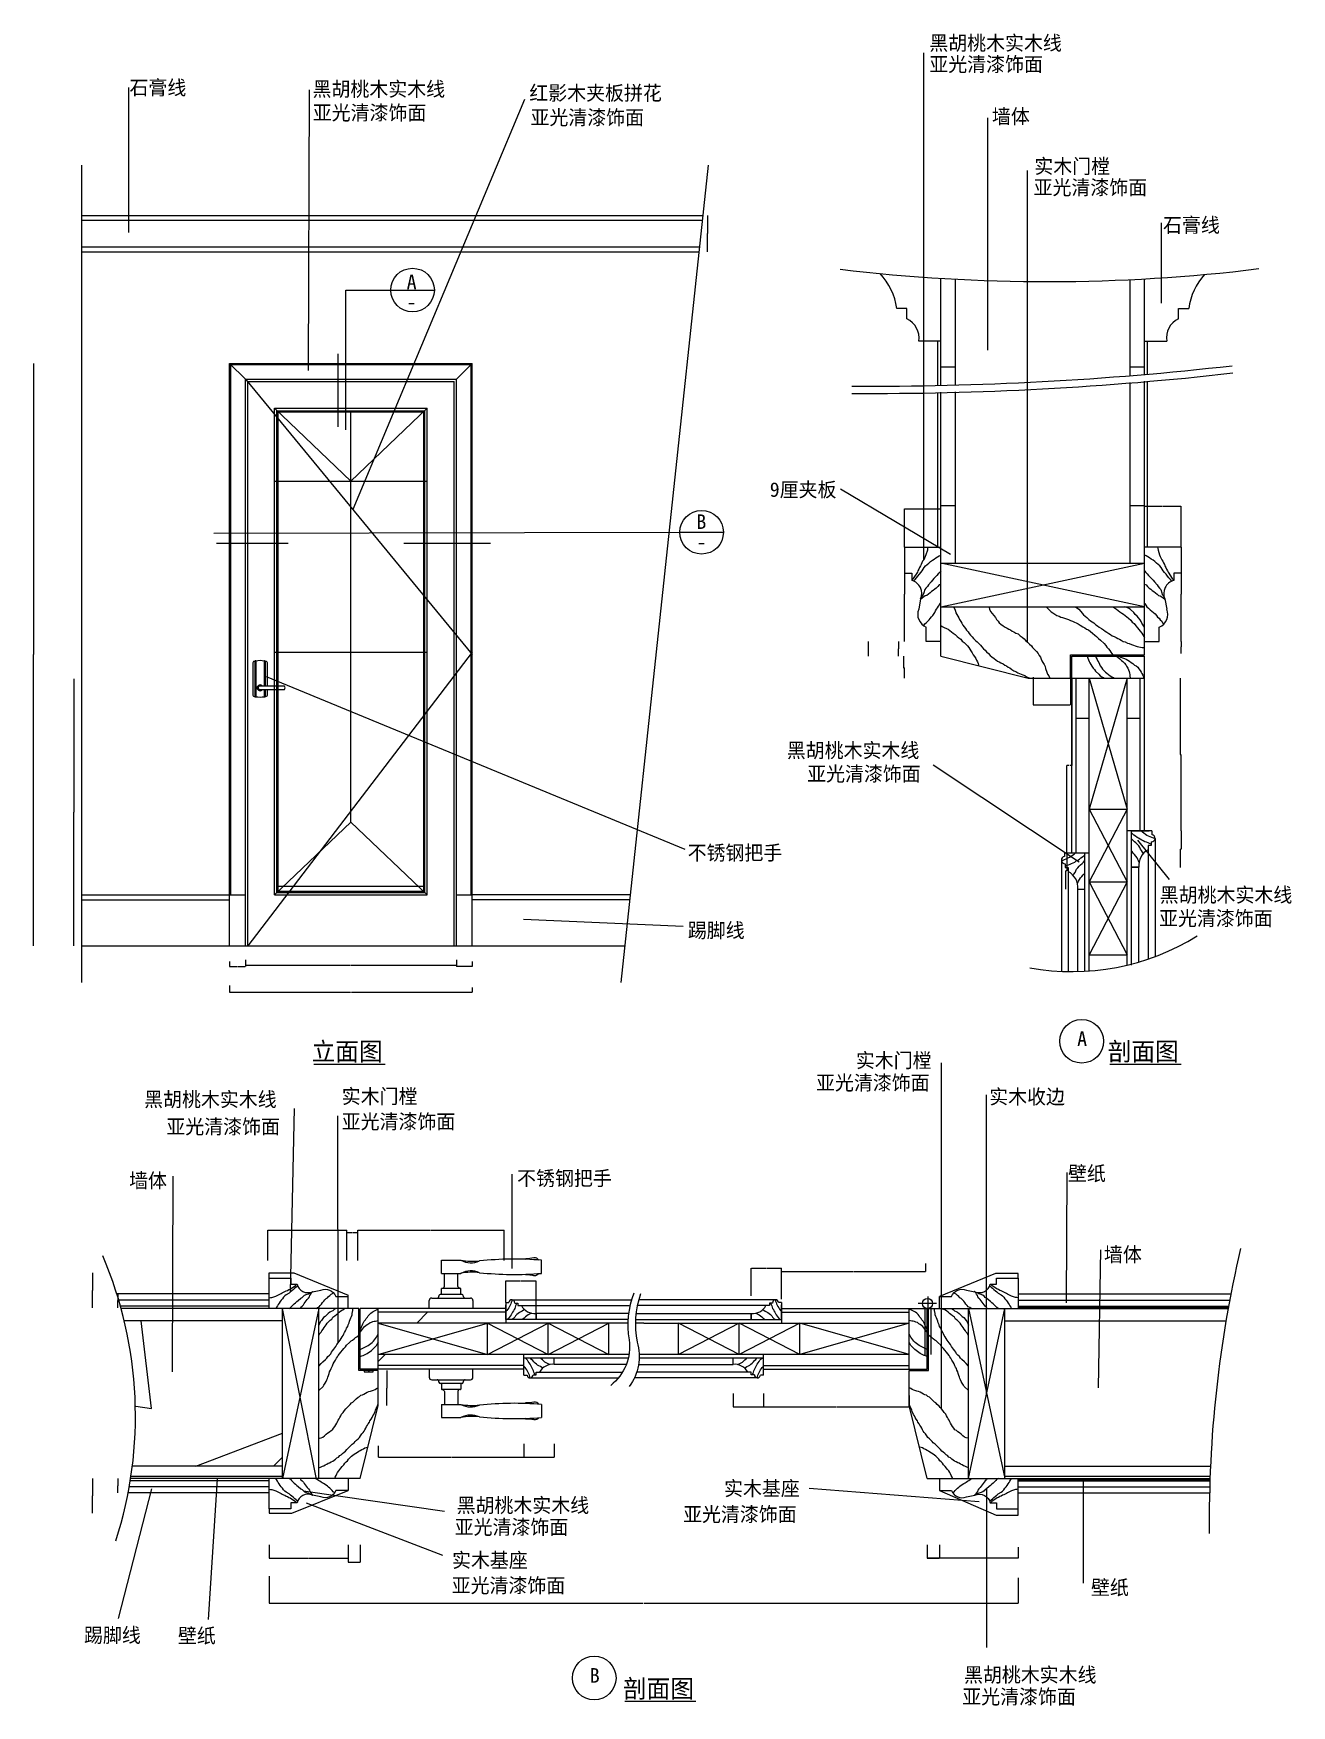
# Model space of a CAD drawing. Header units: metres. Extents: x 196 to 5380, y 199 to 7090.
import ezdxf

# ---------------------------------------------------------------- set-up
doc = ezdxf.new("R2010")
doc.units = ezdxf.units.M
for name, color, linetype in [('2', 2, 'Continuous'), ('3', 3, 'Continuous'), ('4', 4, 'Continuous'), ('7', 7, 'Continuous'), ('BH', 3, 'Continuous'), ('DIM', 3, 'Continuous'), ('TEXT', 3, 'Continuous')]:
    doc.layers.add(name, color=color, linetype=linetype)
doc.dimstyles.get("Standard").update_dxf_attribs({"dimtxt": 2.5, "dimasz": 2.5, "dimexe": 1.25, "dimexo": 0.625, "dimtad": 1, "dimcen": 2.5, "dimazin": 3, "dimtfac": 1, "dimtmove": 0, "dimatfit": 3})

msp = doc.modelspace()

# ---------------------------------------------------------------- texts
at = {"layer": 'DIM'}
for s, p in [('A', (1733.74, 6035.51)), ('-', (1733.58, 5952.71)), ('B', (2927.62, 5047.65)), ('-', (2927.93, 4963.76))]:
    msp.add_text(s, height=60, dxfattribs=at).set_placement(p)
at = {"layer": 'TEXT'}
for s, height, p in [('黑胡桃木实木线', 60, (3887.69, 7020.22)), ('亚光清漆饰面', 60, (3887.71, 6932.53)), ('石膏线', 60, (591.55, 6836.32)), ('黑胡桃木实木线', 60, (1345.92, 6830.6)), ('红影木夹板拼花', 60, (2239.18, 6814.14)), ('亚光清漆饰面', 60, (1346.78, 6732.91)), ('亚光清漆饰面', 60, (2244.08, 6713.31)), (' 墙体', 60, (4104.84, 6717.9)), ('实木门樘', 60, (4320.45, 6512.26)), ('亚光清漆饰面', 60, (4317.44, 6424.95)), ('石膏线', 60, (4850.89, 6269.93)), ('9厘夹板', 60, (3230.12, 5179.76)), ('黑胡桃木实木线', 60, (3300.41, 4105.26)), ('亚光清漆饰面', 60, (3384.35, 4008.5)), ('不锈钢把手', 60, (2891.61, 3683.14)), ('黑胡桃木实木线', 60, (4837.37, 3509.53)), ('亚光清漆饰面', 60, (4834.56, 3413.09)), ('踢脚线', 60, (2892.67, 3363.47)), ('A', 60, (4496.87, 2916.84)), ('立面图', 75, (1341.94, 2857)), ('实木门樘', 60, (3584.77, 2827.58)), ('剖面图', 75, (4622.97, 2857)), ('亚光清漆饰面', 60, (3421, 2735.56)), ('黑胡桃木实木线', 60, (651.84, 2667.01)), ('实木门樘', 60, (1466.15, 2679.63)), ('实木收边', 60, (4134.48, 2678.11)), ('亚光清漆饰面', 60, (743.45, 2554.68)), ('亚光清漆饰面', 60, (1466.15, 2575.51)), ('壁纸', 60, (4459, 2361.74)), (' 墙体', 60, (548.88, 2332.56)), ('不锈钢把手', 60, (2188.85, 2341.9)), (' 墙体', 60, (4566.45, 2027.86)), ('实木基座', 60, (3041.82, 1063.84)), ('黑胡桃木实木线', 60, (1939.69, 994.29)), ('亚光清漆饰面', 60, (1931.68, 904.6)), ('亚光清漆饰面', 60, (2873.04, 957.28)), ('实木基座', 60, (1920.79, 768.03)), ('亚光清漆饰面', 60, (1919.19, 664.05)), ('壁纸', 60, (4553.75, 655.41)), ('踢脚线', 60, (403.93, 458.92)), ('壁纸', 60, (790.9, 456.81)), ('B', 60, (2488.44, 293.24)), ('黑胡桃木实木线', 60, (4030.79, 295.56)), ('剖面图', 75, (2625.15, 231.37)), ('亚光清漆饰面', 60, (4023.54, 205.52))]:
    msp.add_text(s, height=height, dxfattribs=at).set_placement(p)

# ---------------------------------------------------------------- blocks, each defined once
blk = doc.blocks.new('*D1')
for p, q in [((4475.02, 4433.19), (4475.02, 4073.19)), ((4463.035, 4073.19), (4453.8, 4073.19)), ((4454.05, 3713.19), (4454.05, 4073.19)), ((4475.27, 4073.19), (4466.035, 4073.19))]:
    blk.add_line(p, q)
at = {"layer": 'Defpoints'}
for p in [(4475.02, 4433.19), (4475.02, 4073.19), (4454.05, 3713.19)]:
    blk.add_point(p, dxfattribs=at)
at = {"layer": 'DIM', "insert": (4464.535, 4073.19), "char_height": 1, "attachment_point": 5}
blk.add_mtext('120', dxfattribs=at)
blk = doc.blocks.new('*D2')
for p, q in [((4921.54, 4433.19), (4921.54, 4118.19)), ((4921.79, 4118.19), (4924.77, 4118.19)), ((4925.02, 3803.19), (4925.02, 4118.19))]:
    blk.add_line(p, q)
at = {"layer": 'Defpoints'}
for p in [(4921.54, 4433.19), (4921.54, 4118.19), (4925.02, 3803.19)]:
    blk.add_point(p, dxfattribs=at)
at = {"layer": 'DIM', "insert": (4923.28, 4119.315), "char_height": 1, "attachment_point": 5}
blk.add_mtext('120', dxfattribs=at)
blk = doc.blocks.new('*D3')
for p, q in [((361.65, 4429.87), (361.65, 3879.87)), ((361.4, 3879.87), (361.15, 3879.87)), ((361.65, 3329.87), (361.65, 3879.87)), ((361.65, 3879.87), (361.65, 3879.87)), ((361.9, 3879.87), (362.15, 3879.87))]:
    blk.add_line(p, q)
at = {"layer": 'Defpoints'}
for p in [(361.65, 4429.87), (361.65, 3879.87), (361.65, 3329.87)]:
    blk.add_point(p, dxfattribs=at)
at = {"layer": 'BH', "insert": (361.65, 3880.995), "char_height": 1, "attachment_point": 5}
blk.add_mtext('0', dxfattribs=at)
blk = doc.blocks.new('*D4')
for p, q in [((196.08, 5729.87), (196.08, 4529.87)), ((195.83, 4529.87), (195.58, 4529.87)), ((196.08, 3329.87), (196.08, 4529.87)), ((196.08, 4529.87), (196.08, 4529.87)), ((196.33, 4529.87), (196.58, 4529.87))]:
    blk.add_line(p, q)
at = {"layer": 'Defpoints'}
for p in [(196.08, 5729.87), (196.08, 4529.87), (196.08, 3329.87)]:
    blk.add_point(p, dxfattribs=at)
at = {"layer": 'BH', "insert": (196.08, 4530.995), "char_height": 1, "attachment_point": 5}
blk.add_mtext('0', dxfattribs=at)
blk = doc.blocks.new('*D5')
for p, q in [((1068.86, 3271.87), (1068.86, 3249.82)), ((1069.11, 3249.82), (1502.36, 3249.82)), ((1505.36, 3249.82), (1938.61, 3249.82)), ((1938.86, 3271.87), (1938.86, 3249.82))]:
    blk.add_line(p, q)
at = {"layer": 'Defpoints'}
for p in [(1068.86, 3271.87), (1068.86, 3249.82), (1938.86, 3271.87)]:
    blk.add_point(p, dxfattribs=at)
at = {"layer": 'DIM', "insert": (1503.86, 3249.82), "char_height": 1, "attachment_point": 5}
blk.add_mtext('870', dxfattribs=at)
blk = doc.blocks.new('*D6')
for p, q in [((1003.86, 3165.72), (1003.86, 3138.38)), ((1004.11, 3138.38), (1501.86, 3138.38)), ((1505.86, 3138.38), (2003.61, 3138.38)), ((2003.86, 3157.53), (2003.86, 3138.38))]:
    blk.add_line(p, q)
at = {"layer": 'Defpoints'}
for p in [(1003.86, 3165.72), (1003.86, 3138.38), (2003.86, 3157.53)]:
    blk.add_point(p, dxfattribs=at)
at = {"layer": 'BH', "insert": (1503.86, 3138.38), "char_height": 1, "attachment_point": 5}
blk.add_mtext('1000', dxfattribs=at)
blk = doc.blocks.new('*D7')
for p, q in [((1531.88, 2033.03), (1531.88, 2157.51)), ((1532.13, 2157.51), (1832.22, 2157.51)), ((1835.22, 2157.51), (2135.31, 2157.51)), ((2135.56, 2033.03), (2135.56, 2157.51))]:
    blk.add_line(p, q)
at = {"layer": 'Defpoints'}
for p in [(1531.88, 2157.51), (1531.88, 2033.03), (2135.56, 2033.03)]:
    blk.add_point(p, dxfattribs=at)
at = {"layer": 'DIM', "insert": (1833.72, 2157.51), "char_height": 1, "attachment_point": 5}
blk.add_mtext('125', dxfattribs=at)
blk = doc.blocks.new('*D8')
for p, q in [((1616.93, 1268.83), (1616.93, 1223.16)), ((2216.93, 1277.86), (2216.93, 1223.16)), ((1617.18, 1223.16), (1915.43, 1223.16)), ((1918.43, 1223.16), (2216.68, 1223.16))]:
    blk.add_line(p, q)
at = {"layer": 'Defpoints'}
for p in [(1616.93, 1268.83), (2216.93, 1277.86), (1616.93, 1223.16)]:
    blk.add_point(p, dxfattribs=at)
at = {"layer": 'DIM', "insert": (1916.93, 1223.16), "char_height": 1, "attachment_point": 5}
blk.add_mtext('125', dxfattribs=at)
blk = doc.blocks.new('*D9')
for p, q in [((1166.93, 732.79), (1166.93, 620.46)), ((4253.89, 725.31), (4253.89, 620.46)), ((1167.18, 620.46), (2708.41, 620.46)), ((2712.41, 620.46), (4253.64, 620.46))]:
    blk.add_line(p, q)
at = {"layer": 'Defpoints'}
for p in [(1166.93, 732.79), (4253.89, 725.31), (1166.93, 620.46)]:
    blk.add_point(p, dxfattribs=at)
at = {"layer": 'DIM', "insert": (2710.41, 620.46), "char_height": 1, "attachment_point": 5}
blk.add_mtext('1000', dxfattribs=at)
blk = doc.blocks.new('*D10')
for p, q in [((542.88, 1104.74), (542.63, 1104.74)), ((543.13, 1134.99), (543.13, 1104.74)), ((543.13, 1074.99), (543.13, 1104.74)), ((543.13, 1104.74), (543.13, 1104.74)), ((543.38, 1104.74), (543.63, 1104.74))]:
    blk.add_line(p, q)
at = {"layer": 'Defpoints'}
for p in [(543.13, 1134.99), (543.13, 1104.74), (543.13, 1074.99)]:
    blk.add_point(p, dxfattribs=at)
at = {"layer": 'DIM', "insert": (543.13, 1105.865), "char_height": 1, "attachment_point": 5}
blk.add_mtext('15', dxfattribs=at)
blk = doc.blocks.new('*D11')
for p, q in [((438.35, 1134.99), (438.35, 1063.1)), ((438.1, 1063.1), (437.85, 1063.1)), ((438.35, 991.21), (438.35, 1063.1)), ((438.35, 1063.1), (438.35, 1063.1)), ((438.6, 1063.1), (438.85, 1063.1))]:
    blk.add_line(p, q)
at = {"layer": 'Defpoints'}
for p in [(438.35, 1134.99), (438.35, 1063.1), (438.35, 991.21)]:
    blk.add_point(p, dxfattribs=at)
at = {"layer": 'DIM', "insert": (438.35, 1064.225), "char_height": 1, "attachment_point": 5}
blk.add_mtext('25', dxfattribs=at)
blk = doc.blocks.new('*D12')
for p, q in [((1166.93, 861.07), (1166.93, 806.31)), ((1491.93, 861.07), (1491.93, 806.31)), ((1167.18, 806.31), (1328.43, 806.31)), ((1330.43, 806.31), (1491.68, 806.31))]:
    blk.add_line(p, q)
at = {"layer": 'Defpoints'}
for p in [(1166.93, 861.07), (1491.93, 861.07), (1166.93, 806.31)]:
    blk.add_point(p, dxfattribs=at)
at = {"layer": 'DIM', "insert": (1329.43, 806.31), "char_height": 1, "attachment_point": 5}
blk.add_mtext('65', dxfattribs=at)
blk = doc.blocks.new('*D13')
for p, q in [((1491.93, 861.07), (1491.93, 790.41)), ((1541.93, 861.07), (1541.93, 790.41)), ((1492.18, 790.41), (1515.93, 790.41)), ((1517.93, 790.41), (1541.68, 790.41))]:
    blk.add_line(p, q)
at = {"layer": 'Defpoints'}
for p in [(1491.93, 861.07), (1541.93, 861.07), (1491.93, 790.41)]:
    blk.add_point(p, dxfattribs=at)
at = {"layer": 'DIM', "insert": (1516.93, 790.41), "char_height": 1, "attachment_point": 5}
blk.add_mtext('10', dxfattribs=at)
blk = doc.blocks.new('*D14')
for p, q in [((438.35, 1981.63), (438.35, 1909.74)), ((438.1, 1909.74), (437.85, 1909.74)), ((438.35, 1837.85), (438.35, 1909.74)), ((438.35, 1909.74), (438.35, 1909.74)), ((438.6, 1909.74), (438.85, 1909.74))]:
    blk.add_line(p, q)
at = {"layer": 'Defpoints'}
for p in [(438.35, 1981.63), (438.35, 1909.74), (438.35, 1837.85)]:
    blk.add_point(p, dxfattribs=at)
at = {"layer": 'DIM', "insert": (438.35, 1910.865), "char_height": 1, "attachment_point": 5}
blk.add_mtext('25', dxfattribs=at)
blk = doc.blocks.new('*D15')
for p, q in [((542.88, 1868.1), (542.63, 1868.1)), ((543.13, 1897.85), (543.13, 1868.1)), ((543.13, 1837.85), (543.13, 1868.1)), ((543.13, 1868.1), (543.13, 1868.1)), ((543.38, 1868.1), (543.63, 1868.1))]:
    blk.add_line(p, q)
at = {"layer": 'Defpoints'}
for p in [(543.13, 1897.85), (543.13, 1868.1), (543.13, 1837.85)]:
    blk.add_point(p, dxfattribs=at)
at = {"layer": 'DIM', "insert": (543.13, 1869.225), "char_height": 1, "attachment_point": 5}
blk.add_mtext('15', dxfattribs=at)
blk = doc.blocks.new('*D16')
for p, q in [((1652.02, 1579.99), (1652.02, 1507.49)), ((1651.77, 1507.49), (1651.52, 1507.49)), ((1652.02, 1434.99), (1652.02, 1507.49)), ((1652.02, 1507.49), (1652.02, 1507.49)), ((1652.27, 1507.49), (1652.52, 1507.49))]:
    blk.add_line(p, q)
at = {"layer": 'Defpoints'}
for p in [(1652.02, 1579.99), (1652.02, 1507.49), (1652.02, 1434.99)]:
    blk.add_point(p, dxfattribs=at)
at = {"layer": 'DIM', "insert": (1652.02, 1508.615), "char_height": 1, "attachment_point": 5}
blk.add_mtext('30', dxfattribs=at)
blk = doc.blocks.new('*D17')
for p, q in [((1161.88, 2033.03), (1161.88, 2157.51)), ((1162.13, 2157.51), (1323.38, 2157.51)), ((1325.38, 2157.51), (1486.63, 2157.51)), ((1486.88, 2033.03), (1486.88, 2157.51))]:
    blk.add_line(p, q)
at = {"layer": 'Defpoints'}
for p in [(1161.88, 2157.51), (1161.88, 2033.03), (1486.88, 2033.03)]:
    blk.add_point(p, dxfattribs=at)
at = {"layer": 'DIM', "insert": (1324.38, 2157.51), "char_height": 1, "attachment_point": 5}
blk.add_mtext('65', dxfattribs=at)
blk = doc.blocks.new('*D18')
for p, q in [((1486.88, 2033.03), (1486.88, 2148.45)), ((1487.13, 2148.45), (1508.38, 2148.45)), ((1510.38, 2148.45), (1531.63, 2148.45)), ((1531.88, 2033.03), (1531.88, 2148.45))]:
    blk.add_line(p, q)
at = {"layer": 'Defpoints'}
for p in [(1486.88, 2148.45), (1486.88, 2033.03), (1531.88, 2033.03)]:
    blk.add_point(p, dxfattribs=at)
at = {"layer": 'DIM', "insert": (1509.38, 2148.45), "char_height": 1, "attachment_point": 5}
blk.add_mtext('10', dxfattribs=at)
blk = doc.blocks.new('*D19')
for p, q in [((1003.86, 3264.68), (1003.86, 3243.92)), ((1004.11, 3243.92), (1035.36, 3243.92)), ((1037.36, 3243.92), (1068.61, 3243.92)), ((1068.86, 3264.68), (1068.86, 3243.92))]:
    blk.add_line(p, q)
at = {"layer": 'Defpoints'}
for p in [(1003.86, 3264.68), (1003.86, 3243.92), (1068.86, 3264.68)]:
    blk.add_point(p, dxfattribs=at)
at = {"layer": 'BH', "insert": (1036.36, 3243.92), "char_height": 1, "attachment_point": 5}
blk.add_mtext('65', dxfattribs=at)
blk = doc.blocks.new('*D20')
for p, q in [((2216.93, 1277.86), (2216.93, 1223.16)), ((2341.93, 1277.86), (2341.93, 1223.16)), ((2217.18, 1223.16), (2278.43, 1223.16)), ((2280.43, 1223.16), (2341.68, 1223.16))]:
    blk.add_line(p, q)
at = {"layer": 'Defpoints'}
for p in [(2216.93, 1277.86), (2341.93, 1277.86), (2216.93, 1223.16)]:
    blk.add_point(p, dxfattribs=at)
at = {"layer": 'DIM', "insert": (2279.43, 1223.16), "char_height": 1, "attachment_point": 5}
blk.add_mtext('25', dxfattribs=at)
blk = doc.blocks.new('*D21')
for p, q in [((3878.96, 861.07), (3878.96, 806.31)), ((3928.96, 861.07), (3928.96, 806.31)), ((3879.21, 806.31), (3902.96, 806.31)), ((3904.96, 806.31), (3928.71, 806.31))]:
    blk.add_line(p, q)
at = {"layer": 'Defpoints'}
for p in [(3878.96, 861.07), (3928.96, 861.07), (3878.96, 806.31)]:
    blk.add_point(p, dxfattribs=at)
at = {"layer": 'DIM', "insert": (3903.96, 806.31), "char_height": 1, "attachment_point": 5}
blk.add_mtext('10', dxfattribs=at)
blk = doc.blocks.new('*D22')
for p, q in [((3878.96, 861.07), (3878.96, 806.31)), ((4253.96, 851.07), (4253.96, 806.31)), ((4065.46, 806.31), (3878.71, 806.31)), ((4254.21, 806.31), (4067.46, 806.31))]:
    blk.add_line(p, q)
at = {"layer": 'Defpoints'}
for p in [(3878.96, 861.07), (4253.96, 851.07), (4253.96, 806.31)]:
    blk.add_point(p, dxfattribs=at)
at = {"layer": 'DIM', "insert": (4066.46, 806.31), "char_height": 1, "attachment_point": 5}
blk.add_mtext('65', dxfattribs=at)
blk = doc.blocks.new('*D23')
for p, q in [((3872.15, 2020.42), (3872.15, 1987.02)), ((3278.96, 1872.99), (3278.96, 1987.02)), ((3279.21, 1987.02), (3574.055, 1987.02)), ((3577.055, 1987.02), (3871.9, 1987.02))]:
    blk.add_line(p, q)
at = {"layer": 'Defpoints'}
for p in [(3872.15, 2020.42), (3278.96, 1987.02), (3278.96, 1872.99)]:
    blk.add_point(p, dxfattribs=at)
at = {"layer": 'DIM', "insert": (3575.555, 1987.02), "char_height": 1, "attachment_point": 5}
blk.add_mtext('125', dxfattribs=at)
blk = doc.blocks.new('*D24')
for p, q in [((2141.93, 1859.99), (2141.93, 1949.57)), ((2142.18, 1949.57), (2203.43, 1949.57)), ((2205.43, 1949.57), (2266.68, 1949.57)), ((2266.93, 1814.99), (2266.93, 1949.57))]:
    blk.add_line(p, q)
at = {"layer": 'Defpoints'}
for p in [(2141.93, 1949.57), (2141.93, 1859.99), (2266.93, 1814.99)]:
    blk.add_point(p, dxfattribs=at)
at = {"layer": 'DIM', "insert": (2204.43, 1949.57), "char_height": 1, "attachment_point": 5}
blk.add_mtext('25', dxfattribs=at)
blk = doc.blocks.new('*D25')
for p, q in [((3153.96, 1887.02), (3153.96, 2002.02)), ((3154.21, 2002.02), (3215.46, 2002.02)), ((3217.46, 2002.02), (3278.71, 2002.02)), ((3278.96, 1887.99), (3278.96, 2002.02))]:
    blk.add_line(p, q)
at = {"layer": 'Defpoints'}
for p in [(3153.96, 2002.02), (3153.96, 1887.02), (3278.96, 1887.99)]:
    blk.add_point(p, dxfattribs=at)
at = {"layer": 'DIM', "insert": (3216.46, 2002.02), "char_height": 1, "attachment_point": 5}
blk.add_mtext('25', dxfattribs=at)
blk = doc.blocks.new('*D26')
for p, q in [((3203.96, 1485.29), (3203.96, 1430.58)), ((3803.96, 1476.25), (3803.96, 1430.58)), ((3204.21, 1430.58), (3502.46, 1430.58)), ((3505.46, 1430.58), (3803.71, 1430.58))]:
    blk.add_line(p, q)
at = {"layer": 'Defpoints'}
for p in [(3203.96, 1485.29), (3803.96, 1476.25), (3203.96, 1430.58)]:
    blk.add_point(p, dxfattribs=at)
at = {"layer": 'DIM', "insert": (3503.96, 1430.58), "char_height": 1, "attachment_point": 5}
blk.add_mtext('125', dxfattribs=at)
blk = doc.blocks.new('*D27')
for p, q in [((3078.96, 1485.29), (3078.96, 1430.58)), ((3203.96, 1485.29), (3203.96, 1430.58)), ((3079.21, 1430.58), (3140.46, 1430.58)), ((3142.46, 1430.58), (3203.71, 1430.58))]:
    blk.add_line(p, q)
at = {"layer": 'Defpoints'}
for p in [(3078.96, 1485.29), (3203.96, 1485.29), (3078.96, 1430.58)]:
    blk.add_point(p, dxfattribs=at)
at = {"layer": 'DIM', "insert": (3141.46, 1430.58), "char_height": 1, "attachment_point": 5}
blk.add_mtext('25', dxfattribs=at)
blk = doc.blocks.new('*D28')
for p, q in [((1970.36, 3243.92), (1938.61, 3243.92)), ((1938.86, 3264.68), (1938.86, 3243.92)), ((2004.11, 3243.92), (1972.36, 3243.92)), ((2003.86, 3264.68), (2003.86, 3243.92))]:
    blk.add_line(p, q)
at = {"layer": 'Defpoints'}
for p in [(1938.86, 3264.68), (2003.86, 3264.68), (2003.86, 3243.92)]:
    blk.add_point(p, dxfattribs=at)
at = {"layer": 'BH', "insert": (1971.36, 3243.92), "char_height": 1, "attachment_point": 5}
blk.add_mtext('65', dxfattribs=at)
blk = doc.blocks.new('*D29')
for p, q in [((4454.05, 3713.19), (4454.05, 3638.19)), ((4451.075, 3638.19), (4449.85, 3638.19)), ((4450.1, 3563.19), (4450.1, 3638.19)), ((4454.3, 3638.19), (4453.075, 3638.19))]:
    blk.add_line(p, q)
at = {"layer": 'Defpoints'}
for p in [(4454.05, 3713.19), (4454.05, 3638.19), (4450.1, 3563.19)]:
    blk.add_point(p, dxfattribs=at)
at = {"layer": 'DIM', "insert": (4452.075, 3638.19), "char_height": 1, "attachment_point": 5}
blk.add_mtext('25', dxfattribs=at)
blk = doc.blocks.new('*D30')
for p, q in [((4925.02, 3803.19), (4925.02, 3727.92)), ((4925.27, 3727.92), (4922.84, 3727.92)), ((4923.09, 3652.64), (4923.09, 3727.92))]:
    blk.add_line(p, q)
at = {"layer": 'Defpoints'}
for p in [(4925.02, 3803.19), (4925.02, 3727.92), (4923.09, 3652.64)]:
    blk.add_point(p, dxfattribs=at)
at = {"layer": 'DIM', "insert": (4924.055, 3726.795), "char_height": 1, "attachment_point": 5}
blk.add_mtext('25', dxfattribs=at)
blk = doc.blocks.new('*D31')
for p, q in [((3785.02, 4973.19), (3785.02, 5130.68)), ((3785.27, 5130.68), (3859.02, 5130.68)), ((3861.02, 5130.68), (3934.77, 5130.68)), ((3935.02, 4973.19), (3935.02, 5130.68))]:
    blk.add_line(p, q)
at = {"layer": 'Defpoints'}
for p in [(3785.02, 5130.68), (3785.02, 4973.19), (3935.02, 4973.19)]:
    blk.add_point(p, dxfattribs=at)
at = {"layer": 'BH', "insert": (3860.02, 5130.68), "char_height": 1, "attachment_point": 5}
blk.add_mtext('25', dxfattribs=at)
blk = doc.blocks.new('*D32')
for p, q in [((3785.02, 4973.19), (3785.02, 4778.54)), ((3784.77, 4778.54), (3784.52, 4778.54)), ((3785.02, 4583.9), (3785.02, 4778.54)), ((3785.02, 4778.54), (3785.02, 4778.54)), ((3785.27, 4778.54), (3785.52, 4778.54))]:
    blk.add_line(p, q)
at = {"layer": 'Defpoints'}
for p in [(3785.02, 4973.19), (3785.02, 4778.54), (3785.02, 4583.9)]:
    blk.add_point(p, dxfattribs=at)
at = {"layer": 'DIM', "insert": (3785.02, 4779.665), "char_height": 1, "attachment_point": 5}
blk.add_mtext('65', dxfattribs=at)
blk = doc.blocks.new('*D33')
for p, q in [((3759.82, 4553.09), (3759.57, 4553.09)), ((3760.07, 4583.9), (3760.07, 4553.09)), ((3760.07, 4523.19), (3760.07, 4553.09)), ((3760.07, 4553.09), (3760.07, 4553.09)), ((3760.32, 4553.09), (3760.57, 4553.09))]:
    blk.add_line(p, q)
at = {"layer": 'Defpoints'}
for p in [(3760.07, 4583.9), (3760.07, 4553.09), (3760.07, 4523.19)]:
    blk.add_point(p, dxfattribs=at)
at = {"layer": 'DIM', "insert": (3760.07, 4554.215), "char_height": 1, "attachment_point": 5}
blk.add_mtext('10', dxfattribs=at)
blk = doc.blocks.new('*D34')
for p, q in [((3781.1, 4523.19), (3781.1, 4475.86)), ((3781.35, 4475.86), (3782.475, 4475.86)), ((3784.475, 4475.86), (3785.6, 4475.86)), ((3785.85, 4433.4), (3785.85, 4475.86))]:
    blk.add_line(p, q)
at = {"layer": 'Defpoints'}
for p in [(3781.1, 4523.19), (3781.1, 4475.86), (3785.85, 4433.4)]:
    blk.add_point(p, dxfattribs=at)
at = {"layer": 'DIM', "insert": (3783.475, 4475.86), "char_height": 1, "attachment_point": 5}
blk.add_mtext('15', dxfattribs=at)
blk = doc.blocks.new('*D35')
for p, q in [((2972.9, 6339.87), (2972.9, 6264.87)), ((2972.65, 6264.87), (2972.4, 6264.87)), ((2972.9, 6189.87), (2972.9, 6264.87)), ((2972.9, 6264.87), (2972.9, 6264.87)), ((2973.15, 6264.87), (2973.4, 6264.87))]:
    blk.add_line(p, q)
at = {"layer": 'Defpoints'}
for p in [(2972.9, 6339.87), (2972.9, 6264.87), (2972.9, 6189.87)]:
    blk.add_point(p, dxfattribs=at)
at = {"layer": 'DIM', "insert": (2972.9, 6265.995), "char_height": 1, "attachment_point": 5}
blk.add_mtext('0', dxfattribs=at)
blk = doc.blocks.new('*D36')
for p, q in [((4775.02, 4973.19), (4775.02, 5141.43)), ((4775.27, 5141.43), (4849.02, 5141.43)), ((4851.02, 5141.43), (4924.77, 5141.43)), ((4925.02, 4973.19), (4925.02, 5141.43))]:
    blk.add_line(p, q)
at = {"layer": 'Defpoints'}
for p in [(4775.02, 5141.43), (4775.02, 4973.19), (4925.02, 4973.19)]:
    blk.add_point(p, dxfattribs=at)
at = {"layer": 'DIM', "insert": (4850.02, 5141.43), "char_height": 1, "attachment_point": 5}
blk.add_mtext('25', dxfattribs=at)
blk = doc.blocks.new('*D37')
for p, q in [((4315.39, 4436.94), (4315.39, 4323.19)), ((4469.02, 4433.19), (4469.02, 4323.19)), ((4315.64, 4323.19), (4391.205, 4323.19)), ((4393.205, 4323.19), (4468.77, 4323.19))]:
    blk.add_line(p, q)
at = {"layer": 'Defpoints'}
for p in [(4315.39, 4436.94), (4469.02, 4433.19), (4315.39, 4323.19)]:
    blk.add_point(p, dxfattribs=at)
at = {"layer": 'DIM', "insert": (4392.205, 4323.19), "char_height": 1, "attachment_point": 5}
blk.add_mtext('30', dxfattribs=at)
blk = doc.blocks.new('*D38')
for p, q in [((4925.02, 4973.19), (4925.02, 4778.75)), ((4924.77, 4778.75), (4924.52, 4778.75)), ((4925.02, 4584.31), (4925.02, 4778.75)), ((4925.02, 4778.75), (4925.02, 4778.75)), ((4925.27, 4778.75), (4925.52, 4778.75))]:
    blk.add_line(p, q)
at = {"layer": 'Defpoints'}
for p in [(4925.02, 4973.19), (4925.02, 4778.75), (4925.02, 4584.31)]:
    blk.add_point(p, dxfattribs=at)
at = {"layer": 'DIM', "insert": (4925.02, 4779.875), "char_height": 1, "attachment_point": 5}
blk.add_mtext('65', dxfattribs=at)
blk = doc.blocks.new('*D39')
for p, q in [((4924.77, 4562.19), (4924.52, 4562.19)), ((4925.02, 4584.31), (4925.02, 4562.19)), ((4925.02, 4534.26), (4925.02, 4562.19)), ((4925.02, 4562.19), (4925.02, 4562.19)), ((4925.27, 4562.19), (4925.52, 4562.19))]:
    blk.add_line(p, q)
at = {"layer": 'Defpoints'}
for p in [(4925.02, 4584.31), (4925.02, 4562.19), (4925.02, 4534.26)]:
    blk.add_point(p, dxfattribs=at)
at = {"layer": 'DIM', "insert": (4925.02, 4563.315), "char_height": 1, "attachment_point": 5}
blk.add_mtext('10', dxfattribs=at)

# ---------------------------------------------------------------- dimensions: what is measured, and where the dimension line sits
at = {"layer": 'BH'}
for base, p1, p2, picture, middle in [((196.08, 4529.87), (196.08, 3329.87), (196.08, 5729.87), '*D4', (196.08, 4530.995)), ((361.65, 3879.87), (361.65, 4429.87), (361.65, 3329.87), '*D3', (361.65, 3880.995)), ((1003.86, 3243.92), (1003.86, 3264.68), (1068.86, 3264.68), '*D19', (1036.36, 3243.92)), ((2003.86, 3243.92), (2003.86, 3264.68), (1938.86, 3264.68), '*D28', (1971.36, 3243.92)), ((1003.86, 3138.38), (1003.86, 3165.72), (2003.86, 3157.53), '*D6', (1503.86, 3138.38))]:
    dim = msp.add_linear_dim(base=base, p1=p1, p2=p2, dimstyle='Standard', dxfattribs=at)
    dim.commit()
    dim.dimension.update_dxf_attribs({"geometry": picture, "text_midpoint": middle})
dim = msp.add_linear_dim(base=(3785.02, 5130.68), p1=(3785.02, 4973.19), p2=(3935.02, 4973.19), text='25', dimstyle='Standard', dxfattribs=at)
dim.commit()
dim.dimension.update_dxf_attribs({"geometry": '*D31', "text_midpoint": (3860.02, 5130.68)})
at = {"layer": 'DIM'}
for base, p1, p2, picture, middle in [((2972.9, 6264.87), (2972.9, 6189.87), (2972.9, 6339.87), '*D35', (2972.9, 6265.995)), ((1068.86, 3249.82), (1068.86, 3271.87), (1938.86, 3271.87), '*D5', (1503.86, 3249.82))]:
    dim = msp.add_linear_dim(base=base, p1=p1, p2=p2, dimstyle='Standard', dxfattribs=at)
    dim.commit()
    dim.dimension.update_dxf_attribs({"geometry": picture, "text_midpoint": middle})
for base, p1, p2, text, picture, middle in [((4775.02, 5141.43), (4775.02, 4973.19), (4925.02, 4973.19), '25', '*D36', (4850.02, 5141.43)), ((3785.02, 4778.54), (3785.02, 4973.19), (3785.02, 4583.9), '65', '*D32', (3785.02, 4779.665)), ((4925.02, 4778.75), (4925.02, 4973.19), (4925.02, 4584.31), '65', '*D38', (4925.02, 4779.875)), ((3760.07, 4553.09), (3760.07, 4583.9), (3760.07, 4523.19), '10', '*D33', (3760.07, 4554.215)), ((4925.02, 4562.19), (4925.02, 4584.31), (4925.02, 4534.26), '10', '*D39', (4925.02, 4563.315)), ((3781.1, 4475.86), (3781.1, 4523.19), (3785.85, 4433.4), '15', '*D34', (3783.475, 4475.86)), ((4315.39, 4323.19), (4315.39, 4436.94), (4469.02, 4433.19), '30', '*D37', (4392.205, 4323.19)), ((4475.02, 4073.19), (4475.02, 4433.19), (4454.05, 3713.19), '120', '*D1', (4464.535, 4073.19)), ((4921.54, 4118.19), (4921.54, 4433.19), (4925.02, 3803.19), '120', '*D2', (4923.28, 4119.315)), ((4925.02, 3727.92), (4925.02, 3803.19), (4923.09, 3652.64), '25', '*D30', (4924.055, 3726.795)), ((4454.05, 3638.19), (4454.05, 3713.19), (4450.1, 3563.19), '25', '*D29', (4452.075, 3638.19)), ((1161.88, 2157.51), (1161.88, 2033.03), (1486.88, 2033.03), '65', '*D17', (1324.38, 2157.51)), ((1486.88, 2148.45), (1486.88, 2033.03), (1531.88, 2033.03), '10', '*D18', (1509.38, 2148.45)), ((1531.88, 2157.51), (1531.88, 2033.03), (2135.56, 2033.03), '125', '*D7', (1833.72, 2157.51)), ((3153.96, 2002.02), (3153.96, 1887.02), (3278.96, 1887.99), '25', '*D25', (3216.46, 2002.02)), ((3278.96, 1987.02), (3278.96, 1872.99), (3872.15, 2020.42), '125', '*D23', (3575.555, 1987.02)), ((438.35, 1909.74), (438.35, 1837.85), (438.35, 1981.63), '25', '*D14', (438.35, 1910.865)), ((2141.93, 1949.57), (2141.93, 1859.99), (2266.93, 1814.99), '25', '*D24', (2204.43, 1949.57)), ((543.13, 1868.1), (543.13, 1837.85), (543.13, 1897.85), '15', '*D15', (543.13, 1869.225)), ((1652.02, 1507.49), (1652.02, 1579.99), (1652.02, 1434.99), '30', '*D16', (1652.02, 1508.615)), ((3078.96, 1430.58), (3078.96, 1485.29), (3203.96, 1485.29), '25', '*D27', (3141.46, 1430.58)), ((3203.96, 1430.58), (3203.96, 1485.29), (3803.96, 1476.25), '125', '*D26', (3503.96, 1430.58)), ((1616.93, 1223.16), (1616.93, 1268.83), (2216.93, 1277.86), '125', '*D8', (1916.93, 1223.16)), ((2216.93, 1223.16), (2216.93, 1277.86), (2341.93, 1277.86), '25', '*D20', (2279.43, 1223.16)), ((438.35, 1063.1), (438.35, 1134.99), (438.35, 991.21), '25', '*D11', (438.35, 1064.225)), ((543.13, 1104.74), (543.13, 1134.99), (543.13, 1074.99), '15', '*D10', (543.13, 1105.865)), ((1166.93, 806.31), (1166.93, 861.07), (1491.93, 861.07), '65', '*D12', (1329.43, 806.31)), ((1491.93, 790.41), (1491.93, 861.07), (1541.93, 861.07), '10', '*D13', (1516.93, 790.41)), ((4253.96, 806.31), (4253.96, 851.07), (3878.96, 861.07), '65', '*D22', (4066.46, 806.31)), ((3878.96, 806.31), (3878.96, 861.07), (3928.96, 861.07), '10', '*D21', (3903.96, 806.31)), ((1166.93, 620.46), (1166.93, 732.79), (4253.89, 725.31), '1000', '*D9', (2710.41, 620.46))]:
    dim = msp.add_linear_dim(base=base, p1=p1, p2=p2, text=text, dimstyle='Standard', dxfattribs=at)
    dim.commit()
    dim.dimension.update_dxf_attribs({"geometry": picture, "text_midpoint": middle})

# ---------------------------------------------------------------- hatches: boundary and pattern name
at = {"layer": '3'}
h = msp.add_hatch(dxfattribs=at)
h.set_pattern_fill('DOLMIT', scale=90)
h.paths.add_polyline_path([(3995.02, 6076.86), (3935.02, 6080.29), (3935.02, 5640.85), (3995.02, 5642.48)])
h.paths.add_polyline_path([(3995.02, 5612.47), (3935.02, 5610.84), (3935.02, 4907.19), (3995.02, 4907.19)])
h.paths.add_polyline_path([(4775.02, 5655.94), (4715.02, 5651.12), (4715.02, 4907.19), (4775.02, 4907.19)])
h.paths.add_polyline_path([(4715.02, 5681.21), (4775.02, 5686.04), (4775.02, 6078.12), (4715.02, 6075)])
h = msp.add_hatch(dxfattribs=at)
h.set_pattern_fill('DOLMIT', scale=90)
h.paths.add_polyline_path([(1221.93, 1784.99), (1221.93, 1834.99), (558.17, 1834.99, -0.01), (571.15, 1784.99)])
h.paths.add_polyline_path([(604.77, 1184.99, -0.01), (597.63, 1134.99), (1221.93, 1134.99), (1221.93, 1184.99)])
h = msp.add_hatch(dxfattribs=at)
h.set_pattern_fill('DOLMIT', scale=90)
h.paths.add_polyline_path([(5109.74, 1784.99), (5118.69, 1834.99), (4198.96, 1834.99), (4198.96, 1784.99)])
h.paths.add_polyline_path([(5044.07, 1134.99), (5045.83, 1184.99), (4198.96, 1184.99), (4198.96, 1134.99)])
at = {"layer": '4'}
h = msp.add_hatch(dxfattribs=at)
h.set_pattern_fill('AR-CONC', scale=150)
h.paths.add_polyline_path([(4775.02, 5821.69), (4866.08, 5821.69, -0.34), (4914.57, 5912.95), (4914.57, 5956.29), (4956.6, 5956.29, -0.15), (5021.91, 6096.28, -0.01), (4775.02, 6078.12)])
at = {"layer": 'BH'}
h = msp.add_hatch(dxfattribs=at)
h.set_pattern_fill('AR-CONC', scale=30)
h.paths.add_polyline_path([(3935.02, 6080.29, -0.01), (3684.6, 6100.07, -0.16), (3753.44, 5956.29), (3795.47, 5956.29), (3795.47, 5912.95, -0.34), (3843.96, 5821.69), (3935.02, 5821.69)])
h = msp.add_hatch(dxfattribs=at)
h.set_pattern_fill('ANSI31', scale=1200)
h.paths.add_polyline_path([(4715.02, 5681.21), (4715.02, 6075, -0.03), (3995.02, 6076.86), (3995.02, 5642.48, 0.01)])
h.paths.add_polyline_path([(3995.02, 5612.47), (3995.02, 4907.19), (4715.02, 4907.19), (4715.02, 5651.12, -0.01)])
h = msp.add_hatch(dxfattribs=at)
h.set_pattern_fill('AR-CONC', scale=30)
h.paths.add_polyline_path([(4775.02, 5821.69), (4866.08, 5821.69, -0.34), (4914.57, 5912.95), (4914.57, 5956.29), (4956.6, 5956.29, -0.15), (5021.91, 6096.28, -0.01), (4775.02, 6078.12)])
h = msp.add_hatch(dxfattribs=at)
h.set_pattern_fill('PLASTI', scale=900)
h.paths.add_polyline_path([(1503.86, 5244.87), (1203.86, 5244.87), (1203.86, 4539.87), (1503.86, 4539.87)])
h.paths.add_polyline_path([(1503.86, 5244.87), (1204.61, 5529.87), (1203.86, 5529.87), (1203.86, 5244.87)])
h = msp.add_hatch(dxfattribs=at)
h.set_pattern_fill('PLASTI', scale=900)
h.paths.add_polyline_path([(1503.86, 5529.87), (1204.61, 5529.87), (1503.86, 5244.87)])
h.paths.add_polyline_path([(1503.86, 5244.87), (1803.11, 5529.87), (1503.86, 5529.87)])
h = msp.add_hatch(dxfattribs=at)
h.set_pattern_fill('PLASTI', scale=900)
h.paths.add_polyline_path([(1503.86, 4539.87), (1803.86, 4539.87), (1803.86, 5244.87), (1503.86, 5244.87)])
h.paths.add_polyline_path([(1803.86, 5244.87), (1803.86, 5529.87), (1803.11, 5529.87), (1503.86, 5244.87)])
h = msp.add_hatch(dxfattribs=at)
h.set_pattern_fill('PLASTI', scale=900)
h.paths.add_polyline_path([(1203.86, 3839.87), (1503.86, 3839.87), (1503.86, 4539.87), (1203.86, 4539.87)])
h.paths.add_polyline_path([(1203.86, 3554.87), (1204.61, 3554.87), (1503.86, 3839.87), (1203.86, 3839.87)])
h = msp.add_hatch(dxfattribs=at)
h.set_pattern_fill('PLASTI', scale=900)
h.paths.add_polyline_path([(1803.86, 4539.87), (1503.86, 4539.87), (1503.86, 3839.87), (1803.86, 3839.87)])
h.paths.add_polyline_path([(1803.86, 3839.87), (1503.86, 3839.87), (1803.11, 3554.87), (1803.86, 3554.87)])
h = msp.add_hatch(dxfattribs=at)
h.set_pattern_fill('DOLMIT', scale=96)
h.paths.add_polyline_path([(4493.02, 3713.19), (4547.02, 3713.19), (4547.02, 4433.19), (4493.02, 4433.19)])
h = msp.add_hatch(dxfattribs=at)
h.set_pattern_fill('DOLMIT', scale=96)
h.paths.add_polyline_path([(4757.02, 4433.19), (4703.02, 4433.19), (4703.02, 3803.19), (4757.02, 3803.19)])
h = msp.add_hatch(dxfattribs=at)
h.set_pattern_fill('PLASTI', scale=900)
h.paths.add_polyline_path([(1503.86, 3839.87), (1204.61, 3554.87), (1803.11, 3554.87)])
h = msp.add_hatch(dxfattribs=at)
h.set_pattern_fill('DOLMIT', scale=80)
h.paths.add_polyline_path([(1616.93, 1819.99), (1616.93, 1774.99), (2141.93, 1774.99), (2141.93, 1819.99)])
h = msp.add_hatch(dxfattribs=at)
h.set_pattern_fill('DOLMIT', scale=80)
h.paths.add_polyline_path([(3803.96, 1819.99), (3803.96, 1774.99), (3278.96, 1774.99), (3278.96, 1819.99)])
h = msp.add_hatch(dxfattribs=at)
h.set_pattern_fill('ANSI31', scale=1000)
h.paths.add_polyline_path([(1221.93, 1784.99), (576.55, 1784.99, -0.09), (599.19, 1184.99), (1221.93, 1184.99)])
h = msp.add_hatch(dxfattribs=at)
h.set_pattern_fill('ANSI31', scale=1000)
h.paths.add_polyline_path([(4198.96, 1784.99), (4198.96, 1184.99), (5045.83, 1184.99, -0.03), (5109.74, 1784.99)])
h = msp.add_hatch(dxfattribs=at)
h.set_pattern_fill('DOLMIT', scale=80)
h.paths.add_polyline_path([(2216.93, 1599.99), (2216.93, 1644.99), (1616.93, 1644.99), (1616.93, 1599.99)])
h = msp.add_hatch(dxfattribs=at)
h.set_pattern_fill('DOLMIT', scale=80)
h.paths.add_polyline_path([(3803.96, 1599.99), (3803.96, 1644.99), (3203.96, 1644.99), (3203.96, 1599.99)])
h = msp.add_hatch(dxfattribs=at)
h.set_pattern_fill('ANSI31', scale=250)
h.paths.add_polyline_path([(1596.01, 1574.76), (1596.01, 1579.99), (1558.96, 1579.99), (1558.96, 1574.76)])
h.paths.add_polyline_path([(1596.01, 1579.99), (1596.01, 1584.02), (1558.96, 1584.02), (1558.96, 1579.99)])
h = msp.add_hatch(dxfattribs=at)
h.set_pattern_fill('ANSI31', scale=250)
h.paths.add_polyline_path([(1558.96, 1584.02), (1558.96, 1579.99), (1596.01, 1579.99), (1596.01, 1584.02)])
h.paths.add_polyline_path([(1558.96, 1579.99), (1558.96, 1574.76), (1596.01, 1574.76), (1596.01, 1579.99)])
h = msp.add_hatch(dxfattribs=at)
h.set_pattern_fill('ANSI31', scale=100)
h.paths.add_polyline_path([(1596.01, 1579.99), (1596.01, 1584.02), (1558.96, 1584.02), (1558.96, 1579.99)])
h.paths.add_polyline_path([(1596.01, 1574.76), (1596.01, 1579.99), (1558.96, 1579.99), (1558.96, 1574.76)])
h = msp.add_hatch(dxfattribs=at)
h.set_pattern_fill('ANSI31', scale=10)
h.paths.add_polyline_path([(1558.96, 1584.02), (1558.96, 1579.99), (1596.01, 1579.99), (1596.01, 1584.02)])
h.paths.add_polyline_path([(1558.96, 1579.99), (1558.96, 1574.76), (1596.01, 1574.76), (1596.01, 1579.99)])
at = {"layer": 'DIM'}
h = msp.add_hatch(dxfattribs=at)
h.set_pattern_fill('AR-CONC', scale=30)
h.paths.add_polyline_path([(1221.93, 1184.99), (1221.93, 1784.99), (571.15, 1784.99, -0.09), (604.77, 1184.99)])
h = msp.add_hatch(dxfattribs=at)
h.set_pattern_fill('AR-CONC', scale=30)
h.paths.add_polyline_path([(5045.83, 1184.99, -0.03), (5109.74, 1784.99), (4198.96, 1784.99), (4198.96, 1184.99)])

# ---------------------------------------------------------------- linework, layer by layer
at = {"layer": '2'}
for p, q in [((3995.02, 5642.48), (3995.02, 6076.86)), ((4715.02, 5681.21), (4715.02, 6075)), ((4715.02, 4907.19), (4715.02, 5651.12)), ((3995.02, 4907.19), (3995.02, 5612.47)), ((3935.02, 4907.19), (4775.02, 4907.19)), ((3995.02, 4907.19), (3995.02, 4907.19)), ((394.43, 3329.87), (2635.24, 3329.87)), ((1221.93, 1134.99), (1221.93, 1834.99)), ((4198.96, 1134.99), (4198.96, 1834.99)), ((1221.93, 1784.99), (571.15, 1784.99)), ((4198.96, 1784.99), (5109.74, 1784.99)), ((1221.93, 1184.99), (602.42, 1184.99)), ((1221.93, 1184.99), (1221.93, 1184.99)), ((4198.96, 1184.99), (5045.83, 1184.99)), ((4198.96, 1184.99), (4198.96, 1184.99))]:
    msp.add_line(p, q, dxfattribs=at)
at = {"layer": '3'}
for p, q in [((1068.86, 5664.87), (1003.86, 5729.87)), ((1938.86, 5664.87), (1998.86, 5724.87)), ((1078.86, 3329.87), (1078.86, 5654.87)), ((1078.86, 5654.87), (1928.86, 5654.87)), ((1928.86, 3329.87), (1928.86, 5654.87)), ((1198.86, 3549.87), (1198.86, 5534.87)), ((1198.86, 5534.87), (1808.86, 5534.87)), ((1808.86, 3549.87), (1808.86, 5534.87)), ((950.28, 4988.6), (1244.88, 4988.6)), ((1722.4, 4988.86), (2078.55, 4988.86)), ((3935.02, 4727.19), (4775.02, 4907.19)), ((4775.02, 4727.19), (3935.02, 4907.19)), ((1108.55, 4502.75), (1108.55, 4356.99)), ((1112.55, 4503.33), (1112.55, 4356.41)), ((1146.55, 4503.33), (1146.55, 4399.91)), ((1150.55, 4502.75), (1150.55, 4399.91)), ((4547.02, 4433.19), (4703.02, 3893.19)), ((4703.02, 4433.19), (4547.02, 3893.19)), ((1146.55, 4386.5), (1146.55, 4356.41)), ((1150.55, 4386.5), (1150.55, 4356.99)), ((4703.02, 3893.19), (4547.02, 3593.19)), ((4547.02, 3893.19), (4703.02, 3593.19)), ((4547.02, 3893.19), (4703.02, 3893.19)), ((4789.66, 3725.78), (4789.66, 3275.29)), ((4817.94, 3771.83), (4817.94, 3285.38)), ((4432.1, 3681.83), (4432.1, 3224.63)), ((4751.02, 3263.07), (4751.02, 3653.19)), ((4460.38, 3635.78), (4460.38, 3223.59)), ((4703.02, 3593.19), (4547.02, 3293.19)), ((4547.02, 3593.19), (4703.02, 3293.19)), ((4547.02, 3593.19), (4703.02, 3593.19)), ((394.43, 3519.87), (1003.86, 3519.87)), ((1198.86, 3549.87), (1808.86, 3549.87)), ((2654.45, 3519.87), (2003.86, 3519.87)), ((4499.02, 3223.87), (4499.02, 3563.19)), ((4547.02, 3293.19), (4703.02, 3293.19)), ((2289.2, 1979.99), (2289.2, 2034.2)), ((1858.93, 1878.35), (1974.93, 1878.35)), ((1955.93, 1918.24), (1877.93, 1918.24)), ((2168.06, 1870.75), (2659.06, 1870.75)), ((3252.83, 1870.75), (2689.93, 1870.75)), ((1362.45, 1132.08), (1221.93, 1834.99)), ((1371.93, 1834.99), (1221.93, 1134.99)), ((2206.44, 1847.19), (2651, 1847.19)), ((2646.97, 1814.99), (2266.93, 1814.99)), ((2678.88, 1814.99), (3153.96, 1814.99)), ((3214.45, 1847.19), (2684.16, 1847.19)), ((4048.96, 1834.99), (4198.96, 1134.99)), ((4048.96, 1134.99), (4198.96, 1834.99)), ((1616.93, 1774.99), (2066.93, 1644.99)), ((1616.93, 1644.99), (2066.93, 1774.99)), ((2066.93, 1644.99), (2316.93, 1774.99)), ((2066.93, 1774.99), (2316.93, 1644.99)), ((2066.93, 1644.99), (2066.93, 1774.99)), ((2316.93, 1644.99), (2566.93, 1774.99)), ((2316.93, 1774.99), (2566.93, 1644.99)), ((2316.93, 1644.99), (2316.93, 1774.99)), ((2566.93, 1644.99), (2566.93, 1774.99)), ((3103.96, 1774.99), (2853.96, 1644.99)), ((3103.96, 1644.99), (2853.96, 1774.99)), ((2853.96, 1644.99), (2853.96, 1774.99)), ((3353.96, 1774.99), (3103.96, 1644.99)), ((3353.96, 1644.99), (3103.96, 1774.99)), ((3103.96, 1644.99), (3103.96, 1774.99)), ((3803.96, 1644.99), (3353.96, 1774.99)), ((3803.96, 1774.99), (3353.96, 1644.99)), ((3353.96, 1644.99), (3353.96, 1774.99)), ((2639.54, 1604.99), (2341.93, 1604.99)), ((2688.9, 1604.99), (3078.96, 1604.99)), ((1858.93, 1541.63), (1974.93, 1541.63)), ((2243.06, 1549.22), (2606.8, 1549.22)), ((2281.44, 1572.79), (2623.67, 1572.79)), ((3177.83, 1549.22), (2671.92, 1549.22)), ((3139.45, 1572.79), (2681.1, 1572.79)), ((1955.93, 1501.74), (1877.93, 1501.74))]:
    msp.add_line(p, q, dxfattribs=at)
for points in [[(3568.33, 5636.26, 0.03), (5135.28, 5720.3, 0.03)], [(3568.33, 5606.26, 0.03), (5138.48, 5690.48, -0.71)], [(5042.92, 907.7, -0.06), (5171.38, 2082.06, -0.17)], [(535.56, 878.02, 0.18), (481.41, 2052.38)], [(2278.31, 2034.74, 0.29), (2258.21, 2043.74, -0.06), (2224.49, 2040.2, 0.21), (2221.09, 2037.09)], [(2278.31, 1979.45, -0.29), (2258.21, 1970.45, 0.06), (2224.49, 1973.98, -0.21), (2221.09, 1977.1)], [(2670.5, 1898.62, 0.14), (2650.48, 1706.39, -0.27), (2574.68, 1518.45)], [(2697.67, 1895.05, 0.14), (2684.08, 1697.1, -0.23), (2651.19, 1513.45)], [(2278.31, 1440.53, 0.29), (2258.21, 1449.53, -0.06), (2224.49, 1445.99, 0.21), (2221.09, 1442.88)], [(2278.31, 1385.24, -0.29), (2258.21, 1376.24, 0.06), (2224.49, 1379.77, -0.21), (2221.09, 1382.89)]]:
    msp.add_lwpolyline(points, format="xyb", dxfattribs=at)
for points in [[(4801.75, 3748.78), (4795.51, 3751.66), (4789.27, 3754.06), (4782.55, 3756.45), (4775.83, 3758.85), (4769.59, 3762.21), (4763.35, 3765.09), (4756.62, 3769.4), (4750.38, 3772.76), (4744.14, 3776.59), (4737.42, 3781.87), (4730.7, 3786.19), (4724.46, 3791.46), (4720.14, 3796.74)], [(4817.59, 3773.24), (4811.35, 3773.24), (4804.63, 3776.11), (4797.91, 3778.51), (4791.19, 3781.87), (4784.47, 3784.75), (4778.23, 3788.58), (4771.99, 3793.38), (4765.75, 3797.69), (4760.46, 3802.97)], [(4769.11, 3708.98), (4766.23, 3715.21), (4761.91, 3721.93), (4758.54, 3728.64), (4755.66, 3735.35), (4750.86, 3741.59), (4745.1, 3747.82), (4738.86, 3754.06), (4732.62, 3758.85), (4726.38, 3765.09), (4721.1, 3770.84)], [(4752.3, 3673.49), (4750.38, 3679.73), (4747.5, 3685.96), (4743.66, 3692.67), (4739.34, 3699.39), (4733.58, 3705.62), (4727.82, 3711.86), (4723.02, 3718.09), (4721.1, 3720.97)], [(4432.45, 3683.24), (4438.69, 3683.24), (4445.41, 3686.11), (4452.13, 3688.51), (4458.85, 3691.87), (4465.58, 3694.75), (4471.82, 3698.58), (4478.06, 3703.38), (4484.3, 3707.69), (4489.58, 3712.97)], [(4448.29, 3658.78), (4454.53, 3661.66), (4460.77, 3664.06), (4467.5, 3666.45), (4474.22, 3668.85), (4480.46, 3672.21), (4486.7, 3675.09), (4493.42, 3679.4), (4499.66, 3682.76), (4505.9, 3686.59), (4512.62, 3691.87), (4519.34, 3696.19), (4525.58, 3701.46), (4529.9, 3706.74)], [(4480.94, 3618.98), (4483.82, 3625.21), (4488.14, 3631.93), (4491.5, 3638.64), (4494.38, 3645.35), (4499.18, 3651.59), (4504.94, 3657.82), (4511.18, 3664.06), (4517.42, 3668.85), (4523.66, 3675.09), (4528.94, 3680.84)], [(4497.74, 3583.49), (4499.66, 3589.73), (4502.54, 3595.96), (4506.38, 3602.67), (4510.7, 3609.39), (4516.46, 3615.62), (4522.22, 3621.86), (4527.02, 3628.09), (4528.94, 3630.97)], [(1166.93, 1959.99), (1166.93, 1981.63), (1268.67, 1981.63), (1491.93, 1890.38)], [(1249.24, 1835.05), (1254.65, 1838.67), (1259.17, 1844.09), (1264.58, 1848.61), (1269.99, 1854.03), (1275.41, 1858.54), (1280.82, 1863.96), (1286.24, 1868.48), (1297.07, 1877.52), (1302.48, 1881.13), (1307.9, 1886.55), (1313.31, 1890.16), (1324.14, 1893.78), (1329.56, 1895.58), (1334.97, 1899.2), (1340.39, 1901.01), (1345.47, 1904.4)], [(1294.36, 1835.05), (1297.07, 1840.47), (1302.48, 1844.99), (1307.9, 1850.41), (1311.51, 1855.83), (1316.02, 1861.25), (1319.63, 1866.67), (1324.14, 1872.1), (1328.65, 1877.52), (1333.17, 1882.94), (1334.97, 1888.36), (1338.58, 1893.78), (1342.19, 1899.2), (1347.61, 1904.62), (1347.83, 1904.85)], [(1361.32, 1835.12), (1366.92, 1839.12), (1372.51, 1842.32), (1377.31, 1847.93), (1382.11, 1853.53), (1386.91, 1859.93), (1391.7, 1865.54), (1396.5, 1871.14), (1402.1, 1875.94), (1407.69, 1879.14), (1411.69, 1884.75), (1417.29, 1888.75), (1422.09, 1894.35), (1427.68, 1896.75), (1431.54, 1900.61)], [(2166.89, 1870.46), (2166.89, 1865.26), (2164.49, 1859.66), (2162.49, 1854.06), (2159.69, 1848.46), (2157.3, 1842.86), (2154.1, 1837.66), (2150.1, 1832.46), (2146.51, 1827.26), (2142.11, 1822.86)], [(3254, 1870.46), (3254, 1865.26), (3256.4, 1859.66), (3258.4, 1854.06), (3261.19, 1848.46), (3263.59, 1842.86), (3266.79, 1837.66), (3270.79, 1832.46), (3274.38, 1827.26), (3278.78, 1822.86)], [(2187.27, 1857.26), (2184.87, 1852.06), (2182.87, 1846.86), (2180.87, 1841.26), (2178.88, 1835.66), (2176.08, 1830.46), (2173.68, 1825.26), (2170.08, 1819.66), (2167.29, 1814.46), (2164.09, 1809.25), (2159.69, 1803.65), (2156.1, 1798.05), (2151.7, 1792.85), (2147.31, 1789.25)], [(2220.44, 1830.06), (2215.24, 1827.66), (2209.65, 1824.06), (2204.05, 1821.26), (2198.46, 1818.86), (2193.26, 1814.86), (2188.07, 1810.06), (2182.87, 1804.85), (2178.88, 1799.65), (2173.68, 1794.45), (2168.89, 1790.05)], [(2250.01, 1816.06), (2244.81, 1814.46), (2239.62, 1812.06), (2234.02, 1808.85), (2228.43, 1805.25), (2223.23, 1800.45), (2218.04, 1795.65), (2212.84, 1791.65), (2210.45, 1790.05)], [(3170.88, 1816.06), (3176.08, 1814.46), (3181.27, 1812.06), (3186.86, 1808.85), (3192.46, 1805.25), (3197.65, 1800.45), (3202.85, 1795.65), (3208.04, 1791.65), (3210.44, 1790.05)], [(3200.45, 1830.06), (3205.65, 1827.66), (3211.24, 1824.06), (3216.84, 1821.26), (3222.43, 1818.86), (3227.63, 1814.86), (3232.82, 1810.06), (3238.02, 1804.85), (3242.01, 1799.65), (3247.21, 1794.45), (3252, 1790.05)], [(3233.62, 1857.26), (3236.02, 1852.06), (3238.02, 1846.86), (3240.01, 1841.26), (3242.01, 1835.66), (3244.81, 1830.46), (3247.21, 1825.26), (3250.8, 1819.66), (3253.6, 1814.46), (3256.8, 1809.25), (3261.19, 1803.65), (3264.79, 1798.05), (3269.19, 1792.85), (3273.58, 1789.25)], [(2241.89, 1549.51), (2241.89, 1554.71), (2239.49, 1560.31), (2237.49, 1565.91), (2234.69, 1571.51), (2232.3, 1577.12), (2229.1, 1582.32), (2225.1, 1587.52), (2221.51, 1592.72), (2217.11, 1597.12)], [(2262.27, 1562.71), (2259.87, 1567.91), (2257.87, 1573.11), (2255.87, 1578.72), (2253.88, 1584.32), (2251.08, 1589.52), (2248.68, 1594.72), (2245.08, 1600.32), (2242.29, 1605.52), (2239.09, 1610.72), (2234.69, 1616.32), (2231.1, 1621.92), (2226.7, 1627.12), (2222.31, 1630.72)], [(2295.44, 1589.92), (2290.24, 1592.32), (2284.65, 1595.92), (2279.05, 1598.72), (2273.46, 1601.12), (2268.26, 1605.12), (2263.07, 1609.92), (2257.87, 1615.12), (2253.88, 1620.32), (2248.68, 1625.52), (2243.89, 1629.92)], [(2325.01, 1603.92), (2319.81, 1605.52), (2314.62, 1607.92), (2309.02, 1611.12), (2303.43, 1614.72), (2298.23, 1619.52), (2293.04, 1624.32), (2287.84, 1628.32), (2285.45, 1629.92)], [(3095.88, 1603.92), (3101.08, 1605.52), (3106.27, 1607.92), (3111.86, 1611.12), (3117.46, 1614.72), (3122.65, 1619.52), (3127.85, 1624.32), (3133.04, 1628.32), (3135.44, 1629.92)], [(3125.45, 1589.92), (3130.65, 1592.32), (3136.24, 1595.92), (3141.84, 1598.72), (3147.43, 1601.12), (3152.63, 1605.12), (3157.82, 1609.92), (3163.02, 1615.12), (3167.01, 1620.32), (3172.21, 1625.52), (3177, 1629.92)], [(3158.62, 1562.71), (3161.02, 1567.91), (3163.02, 1573.11), (3165.01, 1578.72), (3167.01, 1584.32), (3169.81, 1589.52), (3172.21, 1594.72), (3175.8, 1600.32), (3178.6, 1605.52), (3181.8, 1610.72), (3186.19, 1616.32), (3189.79, 1621.92), (3194.19, 1627.12), (3198.58, 1630.72)], [(3179, 1549.51), (3179, 1554.71), (3181.4, 1560.31), (3183.4, 1565.91), (3186.19, 1571.51), (3188.59, 1577.12), (3191.79, 1582.32), (3195.79, 1587.52), (3199.38, 1592.72), (3203.78, 1597.12)], [(1166.93, 1009.99), (1166.93, 991.21), (1260.2, 991.21), (1491.93, 1084.99)], [(3928.96, 1084.99), (4163.56, 983.74), (4253.89, 983.74), (4253.96, 1009.99)]]:
    msp.add_lwpolyline(points, dxfattribs=at)
for centre, radius, start, end in [((4373.46, 13226.88), 7160.03, 263.16, 277), ((4476.65, 4197.36), 973.75, 259.64, 301.95), ((1998.54, 1901.85), 88.53, 66.18, 118.04), ((2004.91, 1705.26), 269.73, 259.84, 276.26), ((2004.91, 1120.51), 269.73, 83.74, 100.16)]:
    msp.add_arc(centre, radius, start, end, dxfattribs=at)
at = {"layer": '4'}
for p, q in [((394.43, 6339.87), (2955.44, 6339.87)), ((394.43, 6189.87), (2939.43, 6189.87)), ((4775.02, 5686.04), (4775.02, 6078.12)), ((3795.47, 5956.29), (3753.44, 5956.29)), ((3795.47, 5912.95), (3795.47, 5956.29)), ((4914.57, 5956.29), (4956.6, 5956.29)), ((4914.57, 5912.95), (4914.57, 5956.29)), ((3935.02, 5821.69), (3843.96, 5821.69)), ((4775.02, 5821.69), (4835.02, 5821.69)), ((4775.02, 5821.69), (4866.08, 5821.69)), ((1003.86, 3329.87), (1003.86, 5729.87)), ((1003.86, 5729.87), (2003.86, 5729.87)), ((2003.86, 3329.87), (2003.86, 5729.87)), ((1068.86, 3329.87), (1068.86, 5664.87)), ((1068.86, 5664.87), (1938.86, 5664.87)), ((1068.86, 5664.87), (2003.86, 4529.87)), ((1938.86, 3329.87), (1938.86, 5664.87)), ((4775.02, 4529.19), (4775.02, 5655.94)), ((3785.02, 4973.19), (3935.02, 4973.19)), ((3785.02, 4973.19), (3785.02, 4865.19)), ((4925.02, 4973.19), (4775.02, 4973.19)), ((4925.02, 4973.19), (4925.02, 4865.19)), ((3785.02, 4865.19), (3815.02, 4865.19)), ((3815.02, 4865.19), (3815.02, 4835.19)), ((4925.02, 4865.19), (4895.02, 4865.19)), ((4895.02, 4865.19), (4895.02, 4835.19)), ((3851.81, 4759.37), (3843.82, 4717.34)), ((4858.23, 4759.37), (4866.22, 4717.34)), ((3875.02, 4583.19), (3875.02, 4643.19)), ((4835.02, 4583.19), (4835.02, 4643.19)), ((3935.02, 4583.19), (3875.02, 4583.19)), ((3935.02, 4583.19), (3875.02, 4583.19)), ((3935.02, 4523.19), (3935.02, 4583.19)), ((3935.02, 4523.19), (3935.02, 4583.19)), ((3935.02, 4523.19), (3935.02, 4583.19)), ((4775.02, 4583.19), (4835.02, 4583.19)), ((4775.02, 4583.19), (4835.02, 4583.19)), ((2003.86, 4539.87), (1078.86, 3329.87)), ((3935.02, 4523.19), (4295.02, 4433.19)), ((3935.02, 4523.19), (3935.02, 4523.19)), ((3935.02, 4523.19), (3935.02, 4523.19)), ((3935.02, 4523.19), (3935.02, 4523.19)), ((3935.02, 4523.19), (3935.02, 4523.19)), ((3935.02, 4523.19), (3935.02, 4523.19)), ((3935.02, 4523.19), (3935.02, 4523.19)), ((4469.02, 4529.19), (4775.02, 4529.19)), ((4469.02, 4433.19), (4469.02, 4529.19)), ((4475.02, 3713.19), (4475.02, 4523.19)), ((4775.02, 3803.19), (4775.02, 4523.19)), ((4295.02, 4433.19), (4469.02, 4433.19)), ((4721.02, 3250.29), (4721.02, 3803.19)), ((4721.02, 3803.19), (4793.02, 3803.19)), ((4793.02, 3803.19), (4721.02, 3803.19)), ((4805.02, 3803.19), (4721.02, 3803.19)), ((4805.02, 3803.19), (4805.02, 3787.92)), ((4802.39, 3742.72), (4789.66, 3742.72)), ((4789.66, 3742.72), (4789.66, 3725.78)), ((4802.39, 3758.26), (4802.39, 3742.72)), ((4445.02, 3713.19), (4529.02, 3713.19)), ((4445.02, 3713.19), (4445.02, 3697.92)), ((4447.65, 3668.26), (4447.65, 3652.72)), ((4447.65, 3652.72), (4460.38, 3652.72)), ((4457.02, 3713.19), (4529.02, 3713.19)), ((4460.38, 3652.72), (4460.38, 3635.78)), ((4529.02, 3225.02), (4529.02, 3713.19)), ((4721.02, 3653.19), (4751.02, 3653.19)), ((4751.02, 3653.19), (4721.02, 3653.19)), ((4751.02, 3653.19), (4721.02, 3653.19)), ((394.43, 3539.87), (1003.86, 3539.87)), ((1003.86, 3539.87), (1068.86, 3539.87)), ((1938.86, 3539.87), (2003.86, 3539.87)), ((2656.58, 3539.87), (2003.86, 3539.87)), ((4499.02, 3563.19), (4529.02, 3563.19)), ((4499.02, 3563.19), (4529.02, 3563.19)), ((897.35, 3329.87), (897.35, 3329.87)), ((4253.96, 1959.99), (4253.96, 1834.99)), ((1491.93, 1834.99), (1491.93, 1890.38)), ((1491.93, 1834.99), (1491.93, 1884.99)), ((3928.96, 1834.99), (3928.96, 1884.99)), ((1536.93, 1834.99), (564.55, 1834.99)), ((1536.93, 1579.99), (1536.93, 1834.99)), ((2141.93, 1859.99), (2154.65, 1859.99)), ((2141.93, 1859.99), (2141.93, 1789.99)), ((2141.93, 1849.99), (2141.93, 1789.99)), ((2141.93, 1789.99), (2141.93, 1849.99)), ((2179.37, 1857.79), (2192.32, 1857.79)), ((2192.32, 1857.79), (2192.32, 1847.19)), ((2192.32, 1847.19), (2206.44, 1847.19)), ((2266.93, 1814.99), (2266.93, 1789.99)), ((2266.93, 1814.99), (2266.93, 1789.99)), ((2266.93, 1789.99), (2266.93, 1814.99)), ((3153.96, 1789.99), (3153.96, 1814.99)), ((3153.96, 1814.99), (3153.96, 1789.99)), ((3153.96, 1814.99), (3153.96, 1789.99)), ((3228.57, 1847.19), (3214.45, 1847.19)), ((3241.52, 1857.79), (3228.57, 1857.79)), ((3228.57, 1857.79), (3228.57, 1847.19)), ((3278.96, 1859.99), (3266.24, 1859.99)), ((3278.96, 1859.99), (3278.96, 1789.99)), ((3278.96, 1789.99), (3278.96, 1849.99)), ((3278.96, 1849.99), (3278.96, 1789.99)), ((3883.96, 1834.99), (5118.69, 1834.99)), ((3883.96, 1579.99), (3883.96, 1834.99)), ((2216.93, 1559.99), (2216.93, 1629.99)), ((2216.93, 1569.99), (2216.93, 1629.99)), ((2341.93, 1604.99), (2341.93, 1629.99)), ((2341.93, 1604.99), (2341.93, 1629.99)), ((3078.96, 1604.99), (3078.96, 1629.99)), ((3078.96, 1604.99), (3078.96, 1629.99)), ((3203.96, 1569.99), (3203.96, 1629.99)), ((3203.96, 1559.99), (3203.96, 1629.99)), ((1616.93, 1579.99), (1536.93, 1579.99)), ((1616.93, 1434.99), (1616.93, 1579.99)), ((2216.93, 1559.99), (2229.65, 1559.99)), ((2254.37, 1562.18), (2267.32, 1562.18)), ((2267.32, 1572.79), (2281.44, 1572.79)), ((2267.32, 1562.18), (2267.32, 1572.79)), ((3153.57, 1572.79), (3139.45, 1572.79)), ((3153.57, 1562.18), (3153.57, 1572.79)), ((3166.52, 1562.18), (3153.57, 1562.18)), ((3203.96, 1559.99), (3191.24, 1559.99)), ((3803.96, 1579.99), (3883.96, 1579.99)), ((3803.96, 1434.99), (3803.96, 1579.99)), ((1541.93, 1134.99), (1616.93, 1434.99)), ((3878.96, 1134.99), (3803.96, 1434.99)), ((1166.93, 1009.99), (1166.93, 1134.99)), ((1541.93, 1134.99), (1491.93, 1134.99)), ((1541.93, 1134.99), (1491.93, 1134.99)), ((1541.93, 1134.99), (1491.93, 1134.99)), ((1491.93, 1134.99), (1491.93, 1084.99)), ((1541.93, 1134.99), (1541.93, 1134.99)), ((1541.93, 1134.99), (1541.93, 1134.99)), ((1541.93, 1134.99), (1541.93, 1134.99)), ((1541.93, 1134.99), (1541.93, 1134.99)), ((1541.93, 1134.99), (1541.93, 1134.99)), ((1541.93, 1134.99), (1541.93, 1134.99)), ((3878.96, 1134.99), (3878.96, 1134.99)), ((3878.96, 1134.99), (3928.96, 1134.99)), ((3878.96, 1134.99), (3878.96, 1134.99)), ((3878.96, 1134.99), (3878.96, 1134.99)), ((3878.96, 1134.99), (3878.96, 1134.99)), ((3878.96, 1134.99), (3878.96, 1134.99)), ((3878.96, 1134.99), (3928.96, 1134.99)), ((3878.96, 1134.99), (3878.96, 1134.99)), ((3878.96, 1134.99), (3928.96, 1134.99)), ((3928.96, 1134.99), (3928.96, 1084.99)), ((3928.96, 1134.99), (3928.96, 1084.99)), ((4253.96, 1009.99), (4253.96, 1134.99))]:
    msp.add_line(p, q, dxfattribs=at)
for points in [[(3935.02, 4727.19), (4775.02, 4727.19)], [(1371.93, 1134.99), (1371.93, 1834.99)], [(4048.96, 1134.99), (4048.96, 1834.99)]]:
    msp.add_lwpolyline(points, dxfattribs=at)
for points in [[(1166.93, 1834.99), (1166.93, 1959.99), (1256.93, 1959.99), (1256.93, 1934.99), (1281.93, 1934.99, 0.46), (1345.11, 1904.33), (1380.14, 1910.99, -0.41), (1441.93, 1884.99), (1491.93, 1884.99)], [(3928.96, 1834.99), (3928.96, 1884.99), (3978.96, 1884.99, -0.41), (4040.75, 1910.99), (4075.78, 1904.33, 0.46), (4138.96, 1934.99), (4163.96, 1934.99), (4163.96, 1959.99), (4253.96, 1959.99)], [(1491.93, 1134.99), (1491.93, 1084.99), (1441.93, 1084.99, -0.41), (1380.14, 1058.99), (1345.11, 1065.65, 0.46), (1281.93, 1034.99), (1256.93, 1034.99), (1256.93, 1009.99), (1166.93, 1009.99)], [(3928.96, 1084.99), (3978.96, 1084.99, 0.41), (4040.75, 1058.99), (4075.78, 1065.65, -0.46), (4138.96, 1034.99), (4163.96, 1034.99), (4163.96, 1009.99), (4253.96, 1009.99)]]:
    msp.add_lwpolyline(points, format="xyb", dxfattribs=at)
for centre, radius, start, end in [((3497.86, 5922.28), 257.84, 7.58, 43.59), ((5212.19, 5922.28), 257.84, 137.56, 172.42), ((3761.36, 5836.31), 83.89, 349.96, 66.01), ((4948.69, 5836.31), 83.89, 113.99, 190.04), ((3801.08, 4781.59), 55.38, 336.35, 75.42), ((4908.96, 4781.59), 55.38, 104.58, 203.65), ((3896.56, 4695.89), 56.93, 157.87, 247.77), ((4813.49, 4695.89), 56.93, 292.23, 22.13), ((4824, 3660.92), 73.38, 117.9, 186.05), ((4803.1, 3773.15), 14.9, 267.28, 82.58), ((4446.95, 3683.15), 14.9, 97.42, 272.72), ((4426.05, 3570.92), 73.38, 353.95, 62.1), ((2166.96, 1858.38), 12.42, 357.28, 172.58), ((3253.93, 1858.38), 12.42, 7.42, 182.72), ((2260.49, 1875.8), 61.15, 207.9, 276.05), ((3160.4, 1875.8), 61.15, 263.95, 332.1), ((2335.49, 1544.18), 61.15, 83.95, 152.1), ((3085.4, 1544.18), 61.15, 27.9, 96.05), ((2241.96, 1561.59), 12.42, 187.42, 2.72), ((3178.93, 1561.59), 12.42, 177.28, 352.58)]:
    msp.add_arc(centre, radius, start, end, dxfattribs=at)
at = {"layer": '7'}
for p, q in [((394.43, 6319.87), (2953.3, 6319.87)), ((394.43, 6209.87), (2941.56, 6209.87)), ((3935.02, 5640.85), (3935.02, 6080.29)), ((4775.02, 5686.04), (4775.02, 6078.12)), ((3923.02, 5640.56), (3923.02, 5821.69)), ((4787.02, 5687.04), (4787.02, 5821.69)), ((1008.86, 3539.87), (1008.86, 5724.87)), ((1008.86, 5724.87), (1998.86, 5724.87)), ((1998.86, 3539.87), (1998.86, 5724.87)), ((4775.02, 4529.19), (4775.02, 5655.94)), ((4787.02, 4973.19), (4787.02, 5656.94)), ((3923.02, 4973.19), (3923.02, 5610.55)), ((3935.02, 4523.19), (3935.02, 5610.84)), ((1188.86, 3539.87), (1188.86, 5544.87)), ((1188.86, 5544.87), (1818.86, 5544.87)), ((1203.86, 3554.87), (1203.86, 5529.87)), ((1203.86, 5529.87), (1803.86, 5529.87)), ((1803.86, 3554.87), (1803.86, 5529.87)), ((1818.86, 3539.87), (1818.86, 5544.87)), ((4475.02, 4523.19), (4775.02, 4523.19)), ((4475.02, 4433.19), (4775.02, 4433.19)), ((4493.02, 3713.19), (4493.02, 4433.19)), ((4547.02, 3226.11), (4547.02, 4433.19)), ((4703.02, 3250.29), (4703.02, 4433.19)), ((4721.02, 3803.19), (4703.02, 3803.19)), ((4529.02, 3713.19), (4547.02, 3713.19)), ((1188.86, 3539.87), (1818.86, 3539.87)), ((1203.86, 3554.87), (1803.86, 3554.87)), ((1876.93, 2034.2), (1956.93, 2034.2)), ((1876.93, 1979.99), (1876.93, 2034.2)), ((2289.2, 1979.99), (2289.2, 2034.2)), ((1876.93, 1979.99), (1956.93, 1979.99)), ((1166.93, 1894.99), (540.72, 1895.32)), ((1166.93, 1869.99), (548.44, 1869.99)), ((1826.93, 1834.99), (1826.93, 1868.35)), ((1836.93, 1878.35), (1858.93, 1878.35)), ((1866.93, 1888.35), (1866.93, 1886.35)), ((1876.93, 1893.35), (1876.93, 1917.24)), ((1956.93, 1893.35), (1956.93, 1917.24)), ((1966.93, 1886.35), (1966.93, 1888.35)), ((1974.93, 1878.35), (1996.93, 1878.35)), ((2006.93, 1868.35), (2006.93, 1834.99)), ((4253.96, 1894.99), (5130.19, 1894.99)), ((4253.96, 1869.99), (5125.3, 1869.99)), ((1166.93, 1844.99), (555.62, 1844.99)), ((1536.93, 1834.99), (558.38, 1834.99)), ((2141.93, 1834.99), (1541.93, 1834.99)), ((1541.93, 1584.99), (1541.93, 1834.99)), ((1616.93, 1584.99), (1616.93, 1834.99)), ((3278.96, 1834.99), (3878.96, 1834.99)), ((3803.96, 1584.99), (3803.96, 1834.99)), ((3878.96, 1584.99), (3878.96, 1834.99)), ((3883.96, 1834.99), (5118.69, 1834.99)), ((4253.96, 1844.99), (5120.55, 1844.99)), ((2645.42, 1774.99), (1616.93, 1774.99)), ((2645.42, 1789.99), (2141.93, 1789.99)), ((2141.93, 1789.99), (2141.93, 1774.99)), ((2710.44, 1774.99), (2676.35, 1774.99)), ((2676.78, 1789.99), (3278.96, 1789.99)), ((2710.44, 1774.99), (3803.96, 1774.99)), ((3278.96, 1789.99), (3278.96, 1774.99)), ((2216.93, 1584.99), (1541.93, 1584.99)), ((2650.3, 1644.99), (1616.93, 1644.99)), ((2216.93, 1599.99), (1616.93, 1599.99)), ((1826.93, 1584.99), (1826.93, 1551.63)), ((2006.93, 1551.63), (2006.93, 1584.99)), ((2216.93, 1629.99), (2216.93, 1644.99)), ((2647.31, 1629.99), (2216.93, 1629.99)), ((3203.96, 1629.99), (2691.5, 1629.99)), ((3803.96, 1644.99), (2691.67, 1644.99)), ((3203.96, 1629.99), (3203.96, 1644.99)), ((3203.96, 1599.99), (3803.96, 1599.99)), ((3203.96, 1584.99), (3878.96, 1584.99)), ((1836.93, 1541.63), (1858.93, 1541.63)), ((1866.93, 1531.63), (1866.93, 1533.63)), ((1876.93, 1526.63), (1876.93, 1502.74)), ((1956.93, 1526.63), (1956.93, 1502.74)), ((1966.93, 1533.63), (1966.93, 1531.63)), ((1974.93, 1541.63), (1996.93, 1541.63)), ((1876.93, 1439.99), (1956.93, 1439.99)), ((1876.93, 1439.99), (1876.93, 1385.78)), ((1876.93, 1385.78), (1956.93, 1385.78)), ((2289.2, 1439.99), (2289.2, 1385.78)), ((2289.2, 1439.99), (2289.2, 1385.78)), ((1166.93, 1124.99), (593.43, 1124.99)), ((1541.93, 1134.99), (595.08, 1134.99)), ((3878.96, 1134.99), (5044.07, 1134.99)), ((4253.96, 1124.99), (5043.78, 1124.99)), ((1166.93, 1074.99), (584.2, 1074.99)), ((1166.93, 1099.99), (589.01, 1099.99)), ((4253.96, 1099.99), (5043.78, 1099.99)), ((4253.96, 1074.99), (5043.78, 1074.99))]:
    msp.add_line(p, q, dxfattribs=at)
for points in [[(1159.55, 4399.91), (1159.55, 4496.39, 0.32), (1156.22, 4501.1, 0.02), (1150.55, 4502.75, 0.5), (1146.55, 4503.33, 0.09), (1112.55, 4503.33, 0.5), (1108.55, 4502.75, 0.02), (1102.89, 4501.1, 0.32), (1099.55, 4496.39), (1099.55, 4363.34, 0.32), (1102.89, 4358.63, 0.02), (1108.55, 4356.99, 0.5), (1112.55, 4356.41, 0.09), (1146.55, 4356.41, 0.5), (1150.55, 4356.99, 0.02), (1156.22, 4358.63, 0.32), (1159.55, 4363.34), (1159.55, 4386.5)], [(1879.16, 1918.24, 0.31), (1889.08, 1926.62), (1889.08, 1980.01)], [(1956.23, 1918.19, -0.35), (1944.78, 1926.62), (1944.78, 1980.01)], [(1879.16, 1501.74, -0.31), (1889.08, 1493.35), (1889.08, 1439.97)], [(1956.23, 1501.78, 0.35), (1944.78, 1493.35), (1944.78, 1439.97)]]:
    msp.add_lwpolyline(points, format="xyb", dxfattribs=at)
msp.add_lwpolyline([(1122.53, 4388.19, 0.28), (1125.2, 4386.5), (1229.55, 4386.5, 0.42), (1229.55, 4399.91), (1125.2, 4399.91, 0.28), (1122.53, 4398.22, 0.14)], format="xyb", close=True, dxfattribs=at)
for centre, radius, start, end in [((1129.55, 4393.06), 12, 34.8, 326.85), ((1998.54, 2112.33), 88.53, 241.96, 293.82), ((2177.24, 635.81), 1402.85, 85.42, 95.85), ((2134.05, 5229.59), 3254.18, 266.88, 266.89), ((2004.91, 1714.72), 269.73, 83.74, 100.16), ((2177.24, 3378.38), 1402.85, 264.15, 274.58), ((1836.93, 1868.35), 10, 90, 180), ((1858.93, 1886.35), 8, 270, 0), ((1871.93, 1888.35), 5, 90, 180), ((1877.93, 1917.24), 1, 90, 180), ((1955.93, 1917.24), 1, 0, 90), ((1961.93, 1888.35), 5, 360, 90), ((1974.93, 1886.35), 8, 180, 270), ((1996.93, 1868.35), 10, 0, 90), ((1836.93, 1551.63), 10, 180, 270), ((1858.93, 1533.63), 8, 0, 90), ((1871.93, 1531.63), 5, 180, 270), ((1961.93, 1531.63), 5, 270, 0), ((1974.93, 1533.63), 8, 90, 180), ((1996.93, 1551.63), 10, 270, 0), ((1877.93, 1502.74), 1, 180, 270), ((1955.93, 1502.74), 1, 270, 0), ((1998.54, 1518.12), 88.53, 241.96, 293.82), ((1998.54, 1307.64), 88.53, 66.18, 118.04), ((2134.05, -1809.61), 3254.18, 93.11, 93.12), ((2177.24, 41.6), 1402.85, 85.42, 95.85), ((2177.24, 2784.17), 1402.85, 264.15, 274.58)]:
    msp.add_arc(centre, radius, start, end, dxfattribs=at)
at = {"layer": 'BH'}
for p, q in [((1188.86, 5544.87), (1503.86, 5244.87)), ((1503.86, 5244.87), (1818.86, 5544.87)), ((1503.86, 3839.87), (1503.86, 5529.87)), ((1188.86, 5244.87), (1818.86, 5244.87)), ((1188.86, 4539.87), (1818.86, 4539.87)), ((4757.02, 3803.19), (4757.02, 4433.19)), ((1188.86, 3539.87), (1503.86, 3839.87)), ((1503.86, 3839.87), (1818.86, 3539.87)), ((1961.93, 1893.35), (1871.93, 1893.35)), ((3881.26, 1884.99), (3881.26, 1829.33)), ((2141.93, 1819.99), (1616.93, 1819.99)), ((3278.96, 1819.99), (3803.96, 1819.99)), ((3841.54, 1857.27), (3916.75, 1857.27)), ((3869.36, 1834.01), (3869.36, 1644.55)), ((3893.88, 1836.59), (3893.88, 1644.99)), ((4254.21, 1840.09), (5119.64, 1840.09)), ((1961.93, 1526.63), (1871.93, 1526.63)), ((4255.03, 1129.47), (5043.91, 1129.47))]:
    msp.add_line(p, q, dxfattribs=at)
for points in [[(3881.82, 4972.97), (3880.74, 4966.47), (3879.65, 4959.97), (3873.15, 4940.48), (3870.98, 4933.98), (3864.47, 4920.98), (3860.14, 4914.49), (3856.88, 4907.99), (3853.63, 4901.49), (3851.46, 4894.99), (3847.13, 4888.5), (3844.96, 4882), (3840.62, 4875.5), (3838.45, 4869), (3821.11, 4843.01), (3815.02, 4836.93)], [(4828.22, 4972.97), (4829.31, 4966.47), (4830.39, 4959.97), (4836.9, 4940.48), (4839.07, 4933.98), (4845.57, 4920.98), (4849.91, 4914.49), (4853.16, 4907.99), (4856.41, 4901.49), (4858.58, 4894.99), (4862.92, 4888.5), (4865.08, 4882), (4869.42, 4875.5), (4871.59, 4869), (4888.94, 4843.01), (4895.02, 4836.93)], [(3822.8, 4832.21), (3828.75, 4839.14), (3834.69, 4846.07), (3840.64, 4853), (3846.59, 4860.92), (3852.54, 4867.85), (3858.48, 4874.79), (3866.41, 4888.65), (3872.36, 4895.58), (3879.3, 4901.52), (3886.24, 4906.47), (3893.18, 4913.4), (3900.12, 4918.35), (3908.05, 4923.3), (3914.99, 4928.26), (3921.92, 4932.22), (3928.86, 4936.18), (3934.81, 4940.14)], [(4887.25, 4832.21), (4881.3, 4839.14), (4875.35, 4846.07), (4869.4, 4853), (4863.46, 4860.92), (4857.51, 4867.85), (4851.56, 4874.79), (4843.63, 4888.65), (4837.68, 4895.58), (4830.74, 4901.52), (4823.8, 4906.47), (4816.87, 4913.4), (4809.93, 4918.35), (4802, 4923.3), (4795.06, 4928.26), (4788.12, 4932.22), (4781.18, 4936.18), (4775.23, 4940.14)], [(3934.94, 4874.42), (3930.61, 4867.92), (3924.1, 4862.5), (3918.68, 4856.01), (3912.18, 4849.51), (3906.75, 4843.01), (3900.25, 4836.51), (3894.83, 4830.02), (3883.99, 4817.02), (3879.65, 4810.52), (3873.15, 4804.03), (3868.81, 4797.53), (3864.47, 4784.53), (3862.31, 4778.04), (3857.97, 4771.54), (3855.8, 4765.04), (3851.73, 4758.94)], [(4775.1, 4874.42), (4779.44, 4867.92), (4785.94, 4862.5), (4791.36, 4856.01), (4797.87, 4849.51), (4803.29, 4843.01), (4809.79, 4836.51), (4815.21, 4830.02), (4826.06, 4817.02), (4830.39, 4810.52), (4836.9, 4804.03), (4841.23, 4797.53), (4845.57, 4784.53), (4847.74, 4778.04), (4852.07, 4771.54), (4854.24, 4765.04), (4858.31, 4758.94)], [(3934.94, 4820.27), (3928.44, 4817.02), (3923.02, 4810.52), (3916.51, 4804.03), (3910.01, 4799.69), (3903.5, 4794.28), (3897, 4789.95), (3890.49, 4784.53), (3883.99, 4779.12), (3877.48, 4773.7), (3870.98, 4771.54), (3864.47, 4767.21), (3857.97, 4762.87), (3851.46, 4756.38), (3851.19, 4756.1)], [(4775.1, 4820.27), (4781.61, 4817.02), (4787.03, 4810.52), (4793.53, 4804.03), (4800.04, 4799.69), (4806.54, 4794.28), (4813.05, 4789.95), (4819.55, 4784.53), (4826.06, 4779.12), (4832.56, 4773.7), (4839.07, 4771.54), (4845.57, 4767.21), (4852.07, 4762.87), (4858.58, 4756.38), (4858.85, 4756.1)], [(3865.43, 4649.46), (3868.58, 4656.8), (3874.87, 4660.99), (3881.17, 4667.28), (3887.47, 4672.52), (3891.66, 4678.81), (3896.91, 4685.1), (3902.16, 4691.39), (3910.55, 4703.97), (3913.7, 4710.26), (3916.85, 4716.55), (3921.04, 4722.84), (3925.24, 4729.12), (3929.44, 4735.41), (3933.63, 4741.7), (3933.63, 4742.75)], [(3987.61, 4727.19), (3993, 4716.42), (3995.82, 4709.39), (3997.22, 4702.37), (4001.44, 4695.34), (4005.66, 4688.31), (4009.88, 4681.29), (4012.7, 4674.26), (4016.92, 4665.83), (4021.14, 4658.8), (4025.36, 4651.77), (4030.99, 4644.75), (4036.61, 4637.72), (4040.84, 4630.69), (4047.87, 4623.67), (4052.09, 4616.64), (4057.72, 4609.61), (4064.75, 4602.59), (4070.38, 4595.56), (4077.41, 4588.53), (4084.45, 4582.91), (4091.48, 4575.89), (4098.52, 4568.86), (4104.14, 4561.83), (4111.18, 4553.4), (4118.21, 4547.78), (4123.84, 4540.75), (4130.88, 4533.73), (4137.91, 4526.7), (4144.94, 4521.08), (4154.79, 4514.05), (4161.83, 4508.43), (4168.86, 4502.81), (4175.9, 4500), (4182.93, 4495.78), (4191.37, 4491.57), (4198.41, 4485.94), (4205.44, 4483.13), (4212.47, 4477.51), (4219.51, 4474.7), (4227.95, 4469.08), (4236.39, 4463.46), (4244.83, 4460.65), (4251.87, 4455.03), (4265.94, 4449.41), (4272.97, 4446.59), (4281.41, 4443.78), (4288.45, 4438.16), (4303.38, 4433.19)], [(4133.69, 4723.45), (4135.1, 4716.42), (4139.32, 4707.99), (4146.35, 4699.56), (4153.39, 4691.12), (4160.42, 4682.69), (4164.64, 4674.26), (4171.67, 4667.23), (4175.9, 4660.21), (4182.93, 4654.59), (4191.37, 4648.96), (4199.81, 4643.34), (4208.25, 4639.13), (4215.29, 4634.91), (4222.32, 4632.1), (4229.36, 4626.48), (4236.39, 4623.67), (4244.83, 4618.05), (4253.27, 4615.24), (4261.71, 4606.8), (4270.16, 4601.18), (4278.6, 4594.16), (4285.63, 4587.13), (4292.67, 4581.51), (4301.11, 4573.08), (4308.14, 4566.05), (4312.36, 4559.02), (4320.8, 4550.59), (4329.24, 4542.16), (4336.28, 4533.73), (4340.5, 4526.7), (4346.13, 4519.67), (4348.94, 4511.24), (4351.75, 4504.21), (4355.98, 4497.19), (4361.6, 4488.76), (4364.42, 4480.32), (4365.82, 4471.89), (4371.45, 4457.84), (4374.26, 4449.41), (4379.89, 4442.38), (4382.71, 4435.35), (4384.11, 4432.54)], [(4369.11, 4727.19), (4389.74, 4706.58), (4396.77, 4702.37), (4405.22, 4696.75), (4413.66, 4691.12), (4422.1, 4688.31), (4429.13, 4684.1), (4436.17, 4682.69), (4444.61, 4679.88), (4453.05, 4677.07), (4461.49, 4674.26), (4469.93, 4670.04), (4478.37, 4667.23), (4485.41, 4663.02), (4492.44, 4660.21), (4500.88, 4655.99), (4509.33, 4651.77), (4520.58, 4644.75), (4529.02, 4640.53), (4536.06, 4634.91), (4543.09, 4632.1), (4551.53, 4625.07), (4559.97, 4618.05), (4569.82, 4609.61), (4576.86, 4603.99), (4585.3, 4595.56), (4593.74, 4589.94), (4607.81, 4575.89), (4614.84, 4567.45), (4619.06, 4560.43), (4626.1, 4553.4), (4631.72, 4546.37), (4635.94, 4539.35), (4644.08, 4529.19)], [(4490.22, 4727.19), (4503.7, 4716.42), (4512.14, 4707.99), (4523.39, 4693.94), (4530.43, 4688.31), (4537.46, 4682.69), (4544.5, 4674.26), (4551.53, 4668.64), (4558.57, 4664.42), (4565.6, 4660.21), (4574.04, 4653.18), (4581.08, 4648.96), (4588.11, 4643.34), (4596.55, 4637.72), (4604.99, 4632.1), (4612.03, 4626.48), (4619.06, 4622.26), (4627.5, 4616.64), (4634.54, 4612.43), (4641.57, 4606.8), (4650.01, 4603.99), (4657.05, 4599.78), (4664.08, 4595.56), (4671.12, 4592.75), (4678.15, 4589.94), (4686.59, 4584.32), (4695.03, 4582.91), (4704.88, 4577.29), (4711.92, 4575.89), (4720.36, 4571.67), (4728.8, 4568.86), (4735.83, 4566.05), (4744.27, 4563.24), (4751.31, 4561.83), (4765.38, 4559.02), (4775.02, 4559.02)], [(4642.83, 4727.19), (4651.42, 4722.04), (4658.45, 4716.42), (4665.49, 4712.2), (4672.52, 4706.58), (4680.96, 4700.96), (4688, 4696.75), (4695.03, 4691.12), (4702.07, 4685.5), (4709.1, 4679.88), (4717.54, 4671.45), (4723.17, 4663.02), (4731.61, 4657.4), (4738.65, 4648.96), (4745.68, 4640.53), (4751.31, 4633.51), (4756.94, 4626.48), (4763.97, 4618.05), (4768.19, 4611.02), (4771, 4603.99), (4775.02, 4599.98)], [(4775.02, 4642.74), (4769.6, 4651.77), (4763.97, 4658.8), (4761.16, 4665.83), (4756.94, 4672.85), (4749.9, 4681.29), (4744.27, 4688.31), (4735.83, 4695.34), (4730.2, 4703.77), (4716.14, 4715.02), (4709.1, 4720.64), (4692.7, 4727.19)], [(4775.18, 4739.92), (4779.98, 4733.2), (4783.82, 4726.49), (4790.55, 4720.73), (4797.27, 4714.97), (4804.96, 4709.22), (4811.68, 4703.46), (4818.4, 4697.7), (4824.17, 4690.99), (4828.01, 4684.27), (4834.73, 4679.47), (4839.54, 4672.76), (4846.26, 4667), (4849.14, 4660.28), (4851.06, 4658.36)], [(3935.02, 4649.7), (3940.95, 4646.15), (3949.39, 4641.94), (3957.83, 4637.72), (3964.86, 4634.91), (3971.9, 4629.29), (3978.93, 4623.67), (3985.97, 4618.05), (3994.41, 4612.43), (4002.85, 4603.99), (4009.88, 4598.37), (4016.92, 4592.75), (4022.55, 4585.72), (4030.99, 4580.1), (4045.06, 4566.05), (4050.68, 4559.02), (4054.9, 4552), (4059.12, 4544.97), (4064.75, 4536.54), (4068.97, 4529.51), (4073.19, 4522.48), (4078.82, 4514.05), (4081.63, 4507.02), (4085.86, 4500), (4088.67, 4492.97), (4090.08, 4485.94), (4091.29, 4484.12)], [(4538.37, 4523.19), (4540.78, 4515.16), (4543.42, 4508.58), (4546.71, 4502), (4549.35, 4495.42), (4553.3, 4488.84), (4557.25, 4481.6), (4562.52, 4474.36), (4567.79, 4467.78), (4572.4, 4461.2), (4585.57, 4449.36), (4592.16, 4442.78), (4598.74, 4438.83), (4605.33, 4434.89), (4609.28, 4432.91)], [(4573, 4523.19), (4575.69, 4516.47), (4578.99, 4509.89), (4581.62, 4503.31), (4585.57, 4496.73), (4588.87, 4490.15), (4592.16, 4483.58), (4597.43, 4477), (4601.38, 4470.42), (4607.31, 4463.84), (4613.24, 4457.26), (4619.82, 4452.65), (4626.41, 4447.39), (4633, 4442.78), (4639.58, 4438.83), (4646.17, 4434.89), (4650.42, 4433.19)], [(4658.35, 4523.19), (4672.52, 4511.87), (4679.1, 4505.95), (4685.69, 4501.34), (4691.62, 4494.76), (4696.89, 4488.18), (4700.18, 4481.6), (4705.45, 4474.36), (4708.08, 4467.13), (4710.72, 4460.55), (4712.04, 4453.97), (4713.35, 4447.39), (4714.01, 4440.81), (4715.99, 4434.23), (4715.99, 4432.91)], [(4669.88, 4523.71), (4677.13, 4519.76), (4684.37, 4517.13), (4691.62, 4513.18), (4698.86, 4510.55), (4705.45, 4507.26), (4712.04, 4502.66), (4719.28, 4497.39), (4725.87, 4493.44), (4733.11, 4486.86), (4739.7, 4482.92), (4746.29, 4477.65), (4751.56, 4471.07), (4756.82, 4464.49), (4760.78, 4457.92), (4763.41, 4451.34), (4767.36, 4444.76), (4770.66, 4438.18), (4771.32, 4434.23)], [(1167.11, 1879.32), (1172.53, 1880.23), (1177.94, 1881.13), (1194.19, 1886.55), (1199.6, 1888.36), (1210.43, 1893.78), (1215.85, 1897.39), (1221.26, 1900.1), (1226.68, 1902.81), (1232.09, 1904.62), (1237.51, 1908.23), (1242.92, 1910.04), (1248.34, 1913.65), (1253.75, 1915.46), (1275.41, 1929.92), (1280.48, 1934.99)], [(4253.96, 1959.99), (4254.15, 1979.76), (4160.81, 1979.66), (3928.96, 1884.99)], [(4253.77, 1879.32), (4248.36, 1880.23), (4242.95, 1881.13), (4226.7, 1886.55), (4221.29, 1888.36), (4210.46, 1893.78), (4205.04, 1897.39), (4199.63, 1900.1), (4194.21, 1902.81), (4188.8, 1904.62), (4183.38, 1908.23), (4177.97, 1910.04), (4172.55, 1913.65), (4167.14, 1915.46), (4145.48, 1929.92), (4140.41, 1934.99)], [(1284.41, 1928.51), (1278.64, 1923.55), (1272.86, 1918.6), (1267.08, 1913.64), (1260.48, 1908.68), (1254.71, 1903.73), (1248.93, 1898.77), (1237.38, 1892.16), (1231.6, 1887.2), (1226.65, 1881.42), (1222.53, 1875.64), (1216.75, 1869.86), (1212.62, 1864.08), (1208.5, 1857.47), (1204.37, 1851.68), (1201.07, 1845.9), (1197.77, 1840.12), (1194.47, 1835.16)], [(4059.57, 1835.12), (4053.97, 1839.12), (4048.38, 1842.32), (4043.58, 1847.93), (4038.78, 1853.53), (4033.98, 1859.93), (4029.19, 1865.54), (4024.39, 1871.14), (4018.79, 1875.94), (4013.19, 1879.14), (4009.2, 1884.75), (4003.6, 1888.75), (3998.8, 1894.35), (3993.21, 1896.75), (3991.61, 1898.36)], [(4126.53, 1835.05), (4123.82, 1840.47), (4118.41, 1844.99), (4112.99, 1850.41), (4109.38, 1855.83), (4104.87, 1861.25), (4101.26, 1866.67), (4096.75, 1872.1), (4092.24, 1877.52), (4087.72, 1882.94), (4085.92, 1888.36), (4082.31, 1893.78), (4078.7, 1899.2), (4073.28, 1904.62), (4073.06, 1904.85)], [(4171.65, 1835.05), (4166.24, 1838.67), (4161.72, 1844.09), (4156.31, 1848.61), (4150.89, 1854.03), (4145.48, 1858.54), (4140.07, 1863.96), (4134.65, 1868.48), (4123.82, 1877.52), (4118.41, 1881.13), (4112.99, 1886.55), (4107.58, 1890.16), (4096.75, 1893.78), (4091.33, 1895.58), (4085.92, 1899.2), (4080.5, 1901.01), (4075.42, 1904.4)], [(4136.48, 1928.51), (4142.25, 1923.55), (4148.03, 1918.6), (4153.8, 1913.64), (4160.41, 1908.68), (4166.18, 1903.73), (4171.96, 1898.77), (4183.51, 1892.16), (4189.29, 1887.2), (4194.24, 1881.42), (4198.36, 1875.64), (4204.14, 1869.86), (4208.27, 1864.08), (4212.39, 1857.47), (4216.52, 1851.68), (4219.82, 1845.9), (4223.12, 1840.12), (4226.42, 1835.16)], [(1371.93, 1724.83), (1376.22, 1731.99), (1380.9, 1737.85), (1384.42, 1743.71), (1389.1, 1749.57), (1393.78, 1756.61), (1397.3, 1762.47), (1401.98, 1768.33), (1406.67, 1774.19), (1411.35, 1780.05), (1418.38, 1787.09), (1425.4, 1791.78), (1430.09, 1798.81), (1437.12, 1804.67), (1444.14, 1810.54), (1450, 1815.23), (1455.85, 1819.92), (1462.88, 1825.78), (1468.74, 1829.29), (1474.59, 1831.64), (1477.94, 1834.99)], [(1371.93, 1597.65), (1380.9, 1608.88), (1387.93, 1615.92), (1399.64, 1625.3), (1404.32, 1631.16), (1409.01, 1637.02), (1416.04, 1642.88), (1420.72, 1648.75), (1424.23, 1654.61), (1427.75, 1660.47), (1433.6, 1667.5), (1437.12, 1673.37), (1441.8, 1679.23), (1446.48, 1686.26), (1451.17, 1693.3), (1455.85, 1699.16), (1459.37, 1705.02), (1464.05, 1712.06), (1467.56, 1717.92), (1472.25, 1723.78), (1474.59, 1730.81), (1478.1, 1736.68), (1481.62, 1742.54), (1483.96, 1748.4), (1486.3, 1754.26), (1490.99, 1761.3), (1492.16, 1768.33), (1496.84, 1776.54), (1498.01, 1782.4), (1501.53, 1789.43), (1503.87, 1796.47), (1506.21, 1802.33), (1508.55, 1809.36), (1509.73, 1815.23), (1512.07, 1826.95), (1512.07, 1834.99)], [(1442.3, 1834.99), (1434.77, 1830.47), (1428.92, 1825.78), (1423.06, 1823.43), (1417.21, 1819.92), (1410.18, 1814.05), (1404.32, 1809.36), (1398.47, 1802.33), (1391.44, 1797.64), (1382.07, 1785.92), (1377.39, 1780.05), (1371.93, 1766.39)], [(1541.49, 1747.37), (1544.78, 1753.41), (1546.98, 1759.45), (1550.27, 1765.48), (1552.46, 1771.52), (1555.2, 1777.01), (1559.04, 1782.5), (1563.43, 1788.54), (1566.72, 1794.03), (1572.2, 1800.06), (1575.49, 1805.55), (1579.87, 1811.04), (1585.36, 1815.43), (1590.84, 1819.82), (1596.32, 1823.12), (1601.81, 1825.31), (1607.29, 1828.61), (1612.77, 1831.35), (1616.06, 1831.9)], [(3879.4, 1747.37), (3876.11, 1753.41), (3873.91, 1759.45), (3870.62, 1765.48), (3868.43, 1771.52), (3865.69, 1777.01), (3861.85, 1782.5), (3857.46, 1788.54), (3854.17, 1794.03), (3848.69, 1800.06), (3845.4, 1805.55), (3841.01, 1811.04), (3835.53, 1815.43), (3830.05, 1819.82), (3824.57, 1823.12), (3819.08, 1825.31), (3813.6, 1828.61), (3808.12, 1831.35), (3804.83, 1831.9)], [(4048.96, 1597.65), (4039.99, 1608.88), (4032.96, 1615.92), (4021.25, 1625.3), (4016.57, 1631.16), (4011.88, 1637.02), (4004.85, 1642.88), (4000.17, 1648.75), (3996.66, 1654.61), (3993.14, 1660.47), (3987.29, 1667.5), (3983.77, 1673.37), (3979.09, 1679.23), (3974.4, 1686.26), (3969.72, 1693.3), (3965.04, 1699.16), (3961.52, 1705.02), (3956.84, 1712.06), (3953.32, 1717.92), (3948.64, 1723.78), (3946.3, 1730.81), (3942.78, 1736.68), (3939.27, 1742.54), (3936.93, 1748.4), (3934.59, 1754.26), (3929.9, 1761.3), (3928.73, 1768.33), (3924.05, 1776.54), (3922.88, 1782.4), (3919.36, 1789.43), (3917.02, 1796.47), (3914.68, 1802.33), (3912.34, 1809.36), (3911.16, 1815.23), (3908.82, 1826.95), (3908.82, 1834.99)], [(4048.96, 1724.83), (4044.67, 1731.99), (4039.99, 1737.85), (4036.47, 1743.71), (4031.79, 1749.57), (4027.11, 1756.61), (4023.59, 1762.47), (4018.91, 1768.33), (4014.22, 1774.19), (4009.54, 1780.05), (4002.51, 1787.09), (3995.48, 1791.78), (3990.8, 1798.81), (3983.77, 1804.67), (3976.75, 1810.54), (3970.89, 1815.23), (3965.04, 1819.92), (3958.01, 1825.78), (3952.15, 1829.29), (3946.3, 1831.64), (3942.95, 1834.99)], [(3978.59, 1834.99), (3986.12, 1830.47), (3991.97, 1825.78), (3997.83, 1823.43), (4003.68, 1819.92), (4010.71, 1814.05), (4016.57, 1809.36), (4022.42, 1802.33), (4029.45, 1797.64), (4038.82, 1785.92), (4043.5, 1780.05), (4048.96, 1766.39)], [(1371.93, 1496.73), (1389.1, 1513.92), (1392.61, 1519.78), (1397.3, 1526.82), (1401.98, 1533.85), (1404.32, 1540.89), (1407.84, 1546.75), (1409.01, 1552.61), (1411.35, 1559.64), (1413.69, 1566.68), (1416.04, 1573.71), (1419.55, 1580.75), (1421.89, 1587.78), (1425.4, 1593.64), (1427.75, 1599.5), (1431.26, 1606.54), (1434.77, 1613.57), (1440.63, 1622.95), (1444.14, 1629.99), (1448.83, 1635.85), (1451.17, 1641.71), (1457.02, 1648.75), (1462.88, 1655.78), (1469.91, 1663.99), (1474.59, 1669.85), (1481.62, 1676.88), (1486.3, 1683.92), (1498.01, 1695.64), (1505.04, 1701.5), (1510.9, 1705.02), (1516.75, 1710.88), (1522.61, 1715.57), (1528.46, 1719.09), (1536.93, 1725.87)], [(1541.93, 1737.76), (1551.36, 1749.57), (1556.3, 1755.05), (1560.14, 1760.54), (1565.62, 1765.48), (1571.1, 1769.87), (1576.58, 1772.62), (1582.62, 1777.01), (1588.65, 1779.21), (1594.13, 1781.4), (1599.61, 1782.5), (1605.1, 1783.6), (1610.58, 1784.15), (1616.06, 1785.79), (1617.16, 1785.79)], [(1541.93, 1666.64), (1547.53, 1668.88), (1553.01, 1671.62), (1558.49, 1673.82), (1563.97, 1677.11), (1569.46, 1679.86), (1574.94, 1682.6), (1580.42, 1686.99), (1585.91, 1690.29), (1591.39, 1695.23), (1596.87, 1700.17), (1600.71, 1705.65), (1605.1, 1711.14), (1608.93, 1716.63), (1612.22, 1722.12), (1615.51, 1727.61), (1616.93, 1731.15)], [(3878.96, 1737.76), (3869.53, 1749.57), (3864.59, 1755.05), (3860.75, 1760.54), (3855.27, 1765.48), (3849.79, 1769.87), (3844.3, 1772.62), (3838.27, 1777.01), (3832.24, 1779.21), (3826.76, 1781.4), (3821.28, 1782.5), (3815.79, 1783.6), (3810.31, 1784.15), (3804.83, 1785.79), (3803.73, 1785.79)], [(3878.96, 1666.64), (3873.36, 1668.88), (3867.88, 1671.62), (3862.4, 1673.82), (3856.92, 1677.11), (3851.43, 1679.86), (3845.95, 1682.6), (3840.47, 1686.99), (3834.98, 1690.29), (3829.5, 1695.23), (3824.02, 1700.17), (3820.18, 1705.65), (3815.79, 1711.14), (3811.96, 1716.63), (3808.67, 1722.12), (3805.38, 1727.61), (3803.96, 1731.15)], [(4048.96, 1496.73), (4031.79, 1513.92), (4028.28, 1519.78), (4023.59, 1526.82), (4018.91, 1533.85), (4016.57, 1540.89), (4013.05, 1546.75), (4011.88, 1552.61), (4009.54, 1559.64), (4007.2, 1566.68), (4004.85, 1573.71), (4001.34, 1580.75), (3999, 1587.78), (3995.48, 1593.64), (3993.14, 1599.5), (3989.63, 1606.54), (3986.12, 1613.57), (3980.26, 1622.95), (3976.75, 1629.99), (3972.06, 1635.85), (3969.72, 1641.71), (3963.86, 1648.75), (3958.01, 1655.78), (3950.98, 1663.99), (3946.3, 1669.85), (3939.27, 1676.88), (3934.59, 1683.92), (3922.88, 1695.64), (3915.85, 1701.5), (3909.99, 1705.02), (3904.14, 1710.88), (3898.28, 1715.57), (3892.43, 1719.09), (3883.96, 1725.87)], [(1541.93, 1637.78), (1548.62, 1639.79), (1554.11, 1641.98), (1559.59, 1644.73), (1565.07, 1646.92), (1570.55, 1650.22), (1576.58, 1653.51), (1582.62, 1657.9), (1588.1, 1662.29), (1593.58, 1666.13), (1603.45, 1677.11), (1608.93, 1682.6), (1612.22, 1688.09), (1615.51, 1693.58), (1617.16, 1696.87)], [(3878.96, 1637.78), (3872.27, 1639.79), (3866.78, 1641.98), (3861.3, 1644.73), (3855.82, 1646.92), (3850.34, 1650.22), (3844.3, 1653.51), (3838.27, 1657.9), (3832.79, 1662.29), (3827.31, 1666.13), (3817.44, 1677.11), (3811.96, 1682.6), (3808.67, 1688.09), (3805.38, 1693.58), (3803.73, 1696.87)], [(1375.05, 1300.54), (1380.9, 1301.72), (1387.93, 1305.23), (1394.96, 1311.1), (1401.98, 1316.96), (1409.01, 1322.82), (1416.04, 1326.34), (1421.89, 1332.2), (1427.75, 1335.72), (1432.43, 1341.58), (1437.12, 1348.61), (1441.8, 1355.65), (1445.31, 1362.68), (1448.83, 1368.54), (1451.17, 1374.4), (1455.85, 1380.27), (1458.2, 1386.13), (1462.88, 1393.16), (1465.22, 1400.2), (1472.25, 1407.23), (1476.93, 1414.27), (1482.79, 1421.3), (1488.64, 1427.16), (1493.33, 1433.02), (1500.36, 1440.06), (1506.21, 1445.92), (1512.07, 1449.44), (1519.09, 1456.47), (1526.12, 1463.51), (1533.15, 1469.37), (1539, 1472.89), (1544.86, 1477.58), (1551.89, 1479.92), (1557.74, 1482.27), (1563.6, 1485.78), (1570.62, 1490.47), (1577.65, 1492.82), (1584.68, 1493.99), (1596.39, 1498.68), (1603.41, 1501.02), (1609.27, 1505.71), (1615.13, 1508.06), (1617.47, 1509.23)], [(4045.84, 1300.54), (4039.99, 1301.72), (4032.96, 1305.23), (4025.93, 1311.1), (4018.91, 1316.96), (4011.88, 1322.82), (4004.85, 1326.34), (3999, 1332.2), (3993.14, 1335.72), (3988.46, 1341.58), (3983.77, 1348.61), (3979.09, 1355.65), (3975.58, 1362.68), (3972.06, 1368.54), (3969.72, 1374.4), (3965.04, 1380.27), (3962.69, 1386.13), (3958.01, 1393.16), (3955.67, 1400.2), (3948.64, 1407.23), (3943.96, 1414.27), (3938.1, 1421.3), (3932.24, 1427.16), (3927.56, 1433.02), (3920.53, 1440.06), (3914.68, 1445.92), (3908.82, 1449.44), (3901.8, 1456.47), (3894.77, 1463.51), (3887.74, 1469.37), (3881.89, 1472.89), (3876.03, 1477.58), (3869, 1479.92), (3863.15, 1482.27), (3857.29, 1485.78), (3850.27, 1490.47), (3843.24, 1492.82), (3836.21, 1493.99), (3824.5, 1498.68), (3817.48, 1501.02), (3811.62, 1505.71), (3805.76, 1508.06), (3803.42, 1509.23)], [(1371.93, 1178.81), (1380.9, 1183.3), (1386.76, 1185.65), (1392.61, 1186.82), (1398.47, 1190.34), (1404.32, 1193.86), (1410.18, 1197.37), (1416.04, 1199.72), (1423.06, 1203.23), (1428.92, 1206.75), (1434.77, 1210.27), (1440.63, 1214.96), (1446.48, 1219.65), (1452.34, 1223.17), (1458.2, 1229.03), (1464.05, 1232.54), (1469.91, 1237.23), (1475.76, 1243.1), (1481.62, 1247.79), (1487.47, 1253.65), (1492.16, 1259.51), (1498.01, 1265.37), (1503.87, 1271.23), (1509.73, 1275.92), (1516.75, 1281.79), (1521.44, 1287.65), (1527.29, 1292.34), (1533.15, 1298.2), (1539, 1304.06), (1543.69, 1309.92), (1549.54, 1318.13), (1554.23, 1323.99), (1558.91, 1329.85), (1561.25, 1335.72), (1564.77, 1341.58), (1568.28, 1348.61), (1572.97, 1354.47), (1575.31, 1360.34), (1579.99, 1366.2), (1582.33, 1372.06), (1587.02, 1379.09), (1591.7, 1386.13), (1594.05, 1393.16), (1598.73, 1399.03), (1603.41, 1410.75), (1605.76, 1416.61), (1608.1, 1423.65), (1612.78, 1429.51), (1616.93, 1441.95)], [(4048.96, 1178.81), (4039.99, 1183.3), (4034.13, 1185.65), (4028.28, 1186.82), (4022.42, 1190.34), (4016.57, 1193.86), (4010.71, 1197.37), (4004.85, 1199.72), (3997.83, 1203.23), (3991.97, 1206.75), (3986.12, 1210.27), (3980.26, 1214.96), (3974.4, 1219.65), (3968.55, 1223.17), (3962.69, 1229.03), (3956.84, 1232.54), (3950.98, 1237.23), (3945.13, 1243.1), (3939.27, 1247.79), (3933.42, 1253.65), (3928.73, 1259.51), (3922.88, 1265.37), (3917.02, 1271.23), (3911.16, 1275.92), (3904.14, 1281.79), (3899.45, 1287.65), (3893.6, 1292.34), (3887.74, 1298.2), (3881.89, 1304.06), (3877.2, 1309.92), (3871.35, 1318.13), (3866.66, 1323.99), (3861.98, 1329.85), (3859.64, 1335.72), (3856.12, 1341.58), (3852.61, 1348.61), (3847.92, 1354.47), (3845.58, 1360.34), (3840.9, 1366.2), (3838.56, 1372.06), (3833.87, 1379.09), (3829.19, 1386.13), (3826.84, 1393.16), (3822.16, 1399.03), (3817.48, 1410.75), (3815.13, 1416.61), (3812.79, 1423.65), (3808.11, 1429.51), (3803.96, 1441.95)], [(1436.5, 1134.99), (1439.46, 1139.93), (1442.97, 1146.96), (1446.48, 1153.99), (1448.83, 1159.86), (1453.51, 1165.72), (1458.2, 1171.58), (1462.88, 1177.44), (1467.56, 1184.48), (1474.59, 1191.51), (1479.28, 1197.37), (1483.96, 1203.23), (1489.82, 1207.92), (1494.5, 1214.96), (1506.21, 1226.68), (1512.07, 1231.37), (1517.92, 1234.89), (1523.78, 1238.41), (1530.81, 1243.1), (1536.66, 1246.61), (1542.52, 1250.13), (1549.54, 1254.82), (1555.4, 1257.17), (1561.25, 1260.68), (1567.11, 1263.03), (1572.97, 1264.2), (1574.48, 1265.21)], [(3984.39, 1134.99), (3981.43, 1139.93), (3977.92, 1146.96), (3974.4, 1153.99), (3972.06, 1159.86), (3967.38, 1165.72), (3962.69, 1171.58), (3958.01, 1177.44), (3953.32, 1184.48), (3946.3, 1191.51), (3941.61, 1197.37), (3936.93, 1203.23), (3931.07, 1207.92), (3926.39, 1214.96), (3914.68, 1226.68), (3908.82, 1231.37), (3902.97, 1234.89), (3897.11, 1238.41), (3890.08, 1243.1), (3884.23, 1246.61), (3878.37, 1250.13), (3871.35, 1254.82), (3865.49, 1257.17), (3859.64, 1260.68), (3853.78, 1263.03), (3847.92, 1264.2), (3846.41, 1265.21)], [(1284.41, 1041.47), (1278.64, 1046.42), (1272.86, 1051.38), (1267.08, 1056.34), (1260.48, 1061.29), (1254.71, 1066.25), (1248.93, 1071.21), (1237.38, 1077.81), (1231.6, 1082.77), (1226.65, 1088.55), (1222.53, 1094.34), (1216.75, 1100.12), (1212.62, 1105.9), (1208.5, 1112.51), (1204.37, 1118.29), (1201.07, 1124.07), (1197.77, 1129.86), (1194.47, 1134.81)], [(1249.24, 1134.92), (1254.65, 1131.31), (1259.17, 1125.89), (1264.58, 1121.37), (1269.99, 1115.95), (1275.41, 1111.43), (1280.82, 1106.01), (1286.24, 1101.49), (1297.07, 1092.46), (1302.48, 1088.85), (1307.9, 1083.42), (1313.31, 1079.81), (1324.14, 1076.2), (1329.56, 1074.39), (1334.97, 1070.78), (1340.39, 1068.97), (1345.47, 1065.58)], [(1294.36, 1134.92), (1297.07, 1129.5), (1302.48, 1124.98), (1307.9, 1119.56), (1311.51, 1114.14), (1316.02, 1108.72), (1319.63, 1103.3), (1324.14, 1097.88), (1328.65, 1092.46), (1333.17, 1087.04), (1334.97, 1081.62), (1338.58, 1076.2), (1342.19, 1070.78), (1347.61, 1065.36), (1347.83, 1065.13)], [(1436.7, 1076.99), (1430.58, 1079.62), (1427.09, 1084.86), (1421.85, 1090.11), (1417.48, 1095.36), (1412.24, 1098.86), (1407, 1103.23), (1401.76, 1107.6), (1391.28, 1114.59), (1386.04, 1117.22), (1380.8, 1119.84), (1375.56, 1123.34), (1370.32, 1126.84), (1365.08, 1130.33), (1359.83, 1133.83), (1358.96, 1133.83)], [(3984.19, 1076.99), (3990.31, 1079.62), (3993.8, 1084.86), (3999.04, 1090.11), (4003.41, 1095.36), (4008.65, 1098.86), (4013.89, 1103.23), (4019.13, 1107.6), (4029.61, 1114.59), (4034.85, 1117.22), (4040.09, 1119.84), (4045.33, 1123.34), (4050.57, 1126.84), (4055.81, 1130.33), (4061.06, 1133.83), (4061.93, 1133.83)], [(4126.53, 1134.92), (4123.82, 1129.5), (4118.41, 1124.98), (4112.99, 1119.56), (4109.38, 1114.14), (4104.87, 1108.72), (4101.26, 1103.3), (4096.75, 1097.88), (4092.24, 1092.46), (4087.72, 1087.04), (4085.92, 1081.62), (4082.31, 1076.2), (4078.7, 1070.78), (4073.28, 1065.36), (4073.06, 1065.13)], [(4171.65, 1134.92), (4166.24, 1131.31), (4161.72, 1125.89), (4156.31, 1121.37), (4150.89, 1115.95), (4145.48, 1111.43), (4140.07, 1106.01), (4134.65, 1101.49), (4123.82, 1092.46), (4118.41, 1088.85), (4112.99, 1083.42), (4107.58, 1079.81), (4096.75, 1076.2), (4091.33, 1074.39), (4085.92, 1070.78), (4080.5, 1068.97), (4075.42, 1065.58)], [(4136.48, 1041.47), (4142.25, 1046.42), (4148.03, 1051.38), (4153.8, 1056.34), (4160.41, 1061.29), (4166.18, 1066.25), (4171.96, 1071.21), (4183.51, 1077.81), (4189.29, 1082.77), (4194.24, 1088.55), (4198.36, 1094.34), (4204.14, 1100.12), (4208.27, 1105.9), (4212.39, 1112.51), (4216.52, 1118.29), (4219.82, 1124.07), (4223.12, 1129.86), (4226.42, 1134.81)], [(1167.11, 1090.65), (1172.53, 1089.75), (1177.94, 1088.85), (1194.19, 1083.42), (1199.6, 1081.62), (1210.43, 1076.2), (1215.85, 1072.58), (1221.26, 1069.87), (1226.68, 1067.16), (1232.09, 1065.36), (1237.51, 1061.74), (1242.92, 1059.94), (1248.34, 1056.32), (1253.75, 1054.51), (1275.41, 1040.06), (1280.48, 1034.99)], [(4253.77, 1090.65), (4248.36, 1089.75), (4242.95, 1088.85), (4226.7, 1083.42), (4221.29, 1081.62), (4210.46, 1076.2), (4205.04, 1072.58), (4199.63, 1069.87), (4194.21, 1067.16), (4188.8, 1065.36), (4183.38, 1061.74), (4177.97, 1059.94), (4172.55, 1056.32), (4167.14, 1054.51), (4145.48, 1040.06), (4140.41, 1034.99)]]:
    msp.add_lwpolyline(points, dxfattribs=at)
msp.add_lwpolyline([(1596.01, 1584.02), (1558.96, 1584.02), (1558.96, 1574.76), (1596.01, 1574.76)], close=True, dxfattribs=at)
msp.add_circle((3879.98, 1855.6), 20.99, dxfattribs=at)
msp.add_arc((2004.91, 2299.47), 269.73, 259.84, 276.26, dxfattribs=at)
at = {"layer": 'DIM'}
for p, q in [((394.43, 3177.95), (394.43, 6546.23)), ((2617.95, 3177.95), (2977.46, 6546.23)), ((938.62, 5030.37), (2859.02, 5034.05)), ((3637.47, 4523.19), (3637.4, 4583.9))]:
    msp.add_line(p, q, dxfattribs=at)
for points in [[(1483.36, 5456.38), (1483.36, 6031.91), (1667.82, 6031.91)], [(1667.82, 6031.91), (1847.82, 6031.91)], [(1451.02, 5468.29), (1451.02, 5768.89)], [(2859.02, 5034.05), (3039.02, 5034.05)]]:
    msp.add_lwpolyline(points, dxfattribs=at)
for centre in [(1757.82, 6031.91), (2949.02, 5034.05)]:
    msp.add_circle(centre, 90, dxfattribs=at)
at = {"layer": 'TEXT'}
for p, q in [((1351.14, 2842.56), (1645.01, 2842.56)), ((4632.17, 2842.56), (4926.04, 2842.56)), ((2632.12, 216.6), (2926, 216.6))]:
    msp.add_line(p, q, dxfattribs=at)
for centre in [(4515.68, 2936.45), (2506.57, 312.44)]:
    msp.add_circle(centre, 90, dxfattribs=at)

msp.set_redraw_order([(e.dxf.handle, doc.entitydb.next_handle()) for e in msp.query("TEXT MTEXT ATTDEF DIMENSION ARC_DIMENSION")])  # texts and dimensions are drawn at this point

# ---------------------------------------------------------------- leaders
at = {"layer": '3'}
msp.add_leader([(3974.65, 4942.12), (3521.12, 5210.92)], dimstyle='Standard', dxfattribs=at)
at = {"layer": 'TEXT'}
for points in [[(3864.47, 4920.98), (3864.47, 7010.22)], [(588.47, 6269.61), (588.47, 6867.11)], [(1328.75, 5700.51), (1332.92, 6857.49)], [(1512.89, 5129.03), (2220.16, 6818.91)], [(4129.37, 5784.08), (4129.37, 6742)], [(4292.67, 4581.51), (4292.61, 6525.32)], [(4844.22, 5978.61), (4844.22, 6308.57)], [(1154.01, 4439.73), (2879.43, 3728.58)], [(4504.7, 3675.09), (3903.29, 4074.16)], [(4745.35, 3765.09), (4876.39, 3602.78)], [(2215.59, 3440.06), (2873.75, 3410.23)], [(3938.1, 1421.3), (3938.1, 2846.95)], [(4123.96, 1484.99), (4123.96, 2716.36)], [(1254.71, 1903.73), (1271.58, 2658.81)], [(1451.17, 1693.3), (1449.57, 2628.58)], [(768.63, 1574.37), (771.25, 2381.15)], [(2168, 1999.37), (2168, 2388.09)], [(4452.43, 1858.9), (4455.26, 2395.75)], [(4584.51, 1508.7), (4594.25, 2076.45)], [(952.4, 1132.53), (915.98, 553.99)], [(4521.73, 1122.54), (4521.73, 703.97)], [(682.37, 1091.87), (544.37, 557.67)], [(1307.9, 1083.42), (1888.95, 1000.07)], [(1319.19, 1034.68), (1881.25, 819.34)], [(4093.71, 1039.04), (3393.07, 1093.92)], [(4123.82, 1092.46), (4123.82, 437.99)]]:
    msp.add_leader(points, dimstyle='Standard', dxfattribs=at)

doc.saveas('drawing.dxf')
